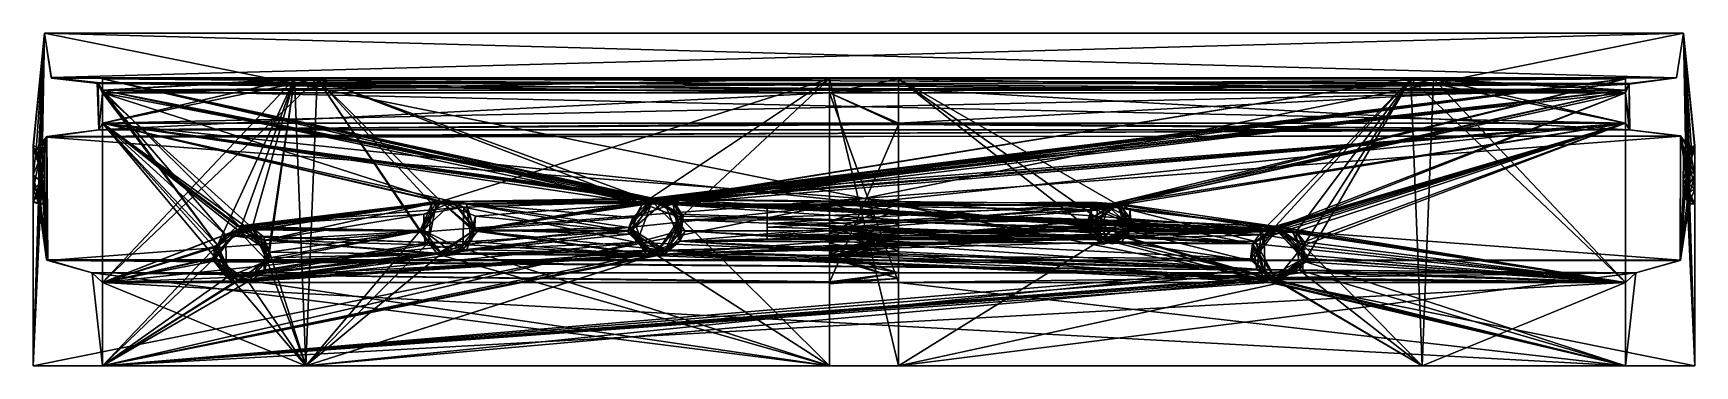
# Model space of a CAD drawing. Extents: x 0 to 0.6, y -0.12 to 0.
import ezdxf

# ---------------------------------------------------------------- set-up
doc = ezdxf.new("R2010")
doc.units = 0
doc.header["$MEASUREMENT"] = 0

msp = doc.modelspace()

# ---------------------------------------------------------------- linework, layer by layer
for points in [[(0.600001, -0.12, 2.7), (0.004019, 0, 2.695982), (0.000001, -0.12, 2.7)], [(0.004019, 0, 2.695982), (0.002066, -0.056494, 2.158673), (0.000001, -0.12, 2.7)], [(0.004019, 0, 0.004018), (0.002062, -0.041346, 0.545386), (0.000001, -0.040525, 0.554214)], [(0.000001, -0.12), (0.003097, -0.051716, 0.539404), (0.004019, 0, 0.004018)], [(0.004019, 0, 2.695982), (0.000001, -0.041888, 1.34635), (0.001032, -0.042074, 2.144937)], [(0.004019, 0, 0.004018), (0.000001, -0.041888, 1.34635), (0.004019, 0, 2.695982)], [(0.000001, -0.040525, 0.554214), (0.000001, -0.041888, 1.34635), (0.004019, 0, 0.004018)], [(0.595983, 0, 0.004018), (0.000001, -0.12), (0.004019, 0, 0.004018)], [(0.600001, -0.12), (0.000001, -0.12), (0.595983, 0, 0.004018)], [(0.004019, 0, 2.695982), (0.001032, -0.042074, 2.144937), (0.002062, -0.044224, 2.15844)], [(0.004019, 0, 2.695982), (0.002062, -0.044224, 2.15844), (0.002066, -0.056494, 2.158673)], [(0.003097, -0.051716, 0.539404), (0.002062, -0.041346, 0.545386), (0.004019, 0, 0.004018)], [(0.595983, 0, 2.695982), (0.006523, -0.016012, 2.693478), (0.004019, 0, 2.695982)], [(0.595983, 0, 2.695982), (0.004019, 0, 2.695982), (0.600001, -0.12, 2.7)], [(0.004019, 0, 2.695982), (0.006583, -0.01618, 0.006581), (0.004019, 0, 0.004018)], [(0.006523, -0.016012, 2.693478), (0.006583, -0.01618, 0.006581), (0.004019, 0, 2.695982)], [(0.593427, -0.01614, 0.006574), (0.004019, 0, 0.004018), (0.006583, -0.01618, 0.006581)], [(0.595983, 0, 0.004018), (0.004019, 0, 0.004018), (0.593427, -0.01614, 0.006574)], [(0.593427, -0.01614, 2.693426), (0.006523, -0.016012, 2.693478), (0.595983, 0, 2.695982)], [(0.593427, -0.01614, 2.693426), (0.595983, 0, 0.004018), (0.593427, -0.01614, 0.006574)], [(0.595983, 0, 2.695982), (0.595983, 0, 0.004018), (0.593427, -0.01614, 2.693426)], [(0.595983, 0, 2.695982), (0.59897, -0.043775, 2.157854), (0.59794, -0.040525, 2.145786)], [(0.595983, 0, 2.695982), (0.597936, -0.055101, 2.160101), (0.59897, -0.043775, 2.157854)], [(0.600001, -0.12, 2.7), (0.597936, -0.055101, 2.160101), (0.595983, 0, 2.695982)], [(0.595983, 0, 2.695982), (0.600001, -0.041888, 1.34635), (0.595983, 0, 0.004018)], [(0.59794, -0.040525, 2.145786), (0.600001, -0.041888, 1.34635), (0.595983, 0, 2.695982)], [(0.595983, 0, 0.004018), (0.596905, -0.051716, 0.539404), (0.600001, -0.12)], [(0.59794, -0.041346, 0.545386), (0.596905, -0.051716, 0.539404), (0.595983, 0, 0.004018)], [(0.595983, 0, 0.004018), (0.600001, -0.040525, 0.554214), (0.59794, -0.041346, 0.545386)], [(0.600001, -0.041888, 1.34635), (0.600001, -0.040525, 0.554214), (0.595983, 0, 0.004018)], [(0.006523, -0.016012, 2.693478), (0.576333, -0.018416, 2.676332), (0.023035, -0.017805, 2.676966)], [(0.593427, -0.01614, 2.693426), (0.576333, -0.018416, 2.676332), (0.006523, -0.016012, 2.693478)], [(0.006523, -0.016012, 2.693478), (0.02343, -0.018123, 0.023429), (0.006583, -0.01618, 0.006581)], [(0.023035, -0.017805, 2.676966), (0.02343, -0.018123, 0.023429), (0.006523, -0.016012, 2.693478)], [(0.593427, -0.01614, 0.006574), (0.006583, -0.01618, 0.006581), (0.576357, -0.018162, 0.023644)], [(0.576357, -0.018162, 0.023644), (0.006583, -0.01618, 0.006581), (0.02343, -0.018123, 0.023429)], [(0.312498, -0.0205, 2.674933), (0.287498, -0.0215, 2.674933), (0.023035, -0.017805, 2.676966)], [(0.023035, -0.017805, 2.676966), (0.576333, -0.018416, 2.676332), (0.312498, -0.0205, 2.674933)], [(0.287498, -0.0215, 2.674933), (0.023644, -0.034837, 2.676357), (0.023035, -0.017805, 2.676966)], [(0.025001, -0.020492, 1.7875), (0.025001, -0.020492, 1.4875), (0.023035, -0.017805, 2.676966)], [(0.025001, -0.020492, 2.0875), (0.025001, -0.020492, 1.7875), (0.023035, -0.017805, 2.676966)], [(0.023035, -0.017805, 2.676966), (0.025001, -0.0205, 2.195624), (0.025001, -0.020492, 2.0875)], [(0.023035, -0.017805, 2.676966), (0.025001, -0.0205, 2.3875), (0.025001, -0.0205, 2.195624)], [(0.023035, -0.017805, 2.676966), (0.025001, -0.0215, 2.4125), (0.025001, -0.0205, 2.3875)], [(0.02343, -0.018123, 0.023429), (0.023035, -0.017805, 2.676966), (0.025001, -0.020492, 1.4875)], [(0.025001, -0.0215, 2.4125), (0.023035, -0.017805, 2.676966), (0.023644, -0.034837, 2.676357)], [(0.223527, -0.060749, 1.7875), (0.025001, -0.020492, 1.7875), (0.025001, -0.0165, 1.7875)], [(0.025001, -0.0165, 1.7875), (0.575001, -0.0165, 1.7875), (0.223527, -0.060749, 1.7875)], [(0.025001, -0.0165, 1.8125), (0.575001, -0.0165, 1.7875), (0.025001, -0.0165, 1.7875)], [(0.575001, -0.0165, 1.8125), (0.575001, -0.0165, 1.7875), (0.025001, -0.0165, 1.8125)], [(0.025001, -0.0165, 1.8125), (0.025001, -0.0205, 1.8125), (0.223628, -0.05957, 1.8125)], [(0.223628, -0.05957, 1.8125), (0.575001, -0.0165, 1.8125), (0.025001, -0.0165, 1.8125)], [(0.025001, -0.020492, 1.7875), (0.025001, -0.0165, 1.8125), (0.025001, -0.0165, 1.7875)], [(0.025001, -0.0205, 1.8125), (0.025001, -0.0165, 1.8125), (0.025001, -0.020492, 1.7875)], [(0.025001, -0.0165, 0.3125), (0.575001, -0.0215, 0.2875), (0.025001, -0.0215, 0.2875)], [(0.575001, -0.0165, 0.3125), (0.575001, -0.0215, 0.2875), (0.025001, -0.0165, 0.3125)], [(0.025001, -0.0165, 0.3125), (0.219994, -0.06147, 0.3125), (0.575001, -0.0165, 0.3125)], [(0.025001, -0.0205, 0.3125), (0.219994, -0.06147, 0.3125), (0.025001, -0.0165, 0.3125)], [(0.025001, -0.0215, 0.2875), (0.025001, -0.0205, 0.3125), (0.025001, -0.0165, 0.3125)], [(0.094354, -0.0165, 0.5875), (0.10256, -0.0165, 0.5875), (0.025001, -0.0165, 0.508774)], [(0.025001, -0.0165, 0.6), (0.10256, -0.0165, 0.5875), (0.094354, -0.0165, 0.5875)], [(0.025001, -0.0165, 0.6), (0.497442, -0.0165, 0.5875), (0.10256, -0.0165, 0.5875)], [(0.575001, -0.0165, 0.6), (0.497442, -0.0165, 0.5875), (0.025001, -0.0165, 0.6)], [(0.025001, -0.09, 0.504376), (0.10256, -0.0165, 0.5875), (0.098457, -0.12, 0.5875)], [(0.025001, -0.0325, 0.504376), (0.10256, -0.0165, 0.5875), (0.025001, -0.09, 0.504376)], [(0.025001, -0.0205, 0.508774), (0.10256, -0.0165, 0.5875), (0.025001, -0.0325, 0.504376)], [(0.025001, -0.0165, 0.508774), (0.10256, -0.0165, 0.5875), (0.025001, -0.0205, 0.508774)], [(0.025001, -0.09, 0.513171), (0.098457, -0.12, 0.5875), (0.094354, -0.0165, 0.5875)], [(0.094354, -0.0165, 0.5875), (0.025001, -0.0325, 0.513171), (0.025001, -0.09, 0.513171)], [(0.094354, -0.0165, 0.5875), (0.025001, -0.0205, 0.508774), (0.025001, -0.0325, 0.513171)], [(0.025001, -0.0165, 0.508774), (0.025001, -0.0205, 0.508774), (0.094354, -0.0165, 0.5875)], [(0.025001, -0.0165, 0.6), (0.025001, -0.0205, 0.6125), (0.219994, -0.06147, 0.6125)], [(0.219994, -0.06147, 0.6125), (0.575001, -0.0165, 0.6), (0.025001, -0.0165, 0.6)], [(0.025001, -0.0205, 0.5875), (0.094354, -0.0165, 0.5875), (0.066584, -0.076514, 0.5875)], [(0.025001, -0.0165, 0.6), (0.094354, -0.0165, 0.5875), (0.025001, -0.0205, 0.5875)], [(0.025001, -0.0205, 0.5875), (0.025001, -0.0205, 0.6125), (0.025001, -0.0165, 0.6)], [(0.10256, -0.0165, 2.1125), (0.094354, -0.0165, 2.1125), (0.025001, -0.0165, 2.191226)], [(0.10256, -0.0165, 2.1125), (0.025001, -0.0165, 2.1), (0.094354, -0.0165, 2.1125)], [(0.497442, -0.0165, 2.1125), (0.025001, -0.0165, 2.1), (0.10256, -0.0165, 2.1125)], [(0.575001, -0.0165, 2.1), (0.025001, -0.0165, 2.1), (0.497442, -0.0165, 2.1125)], [(0.025001, -0.09, 2.195624), (0.098457, -0.12, 2.1125), (0.10256, -0.0165, 2.1125)], [(0.10256, -0.0165, 2.1125), (0.025001, -0.0325, 2.191226), (0.025001, -0.09, 2.195624)], [(0.10256, -0.0165, 2.1125), (0.025001, -0.0205, 2.195624), (0.025001, -0.0325, 2.191226)], [(0.025001, -0.0165, 2.191226), (0.025001, -0.0205, 2.195624), (0.10256, -0.0165, 2.1125)], [(0.025001, -0.09, 2.186829), (0.094354, -0.0165, 2.1125), (0.098457, -0.12, 2.1125)], [(0.025001, -0.0325, 2.191226), (0.094354, -0.0165, 2.1125), (0.025001, -0.09, 2.186829)], [(0.025001, -0.0205, 2.186829), (0.094354, -0.0165, 2.1125), (0.025001, -0.0325, 2.191226)], [(0.025001, -0.0165, 2.191226), (0.094354, -0.0165, 2.1125), (0.025001, -0.0205, 2.186829)], [(0.227848, -0.060749, 2.0875), (0.025001, -0.020492, 2.0875), (0.025001, -0.0165, 2.1)], [(0.025001, -0.0165, 2.1), (0.575001, -0.0165, 2.1), (0.227848, -0.060749, 2.0875)], [(0.094354, -0.0165, 2.1125), (0.025001, -0.0205, 2.1125), (0.07493, -0.07011, 2.1125)], [(0.025001, -0.0165, 2.1), (0.025001, -0.0205, 2.1125), (0.094354, -0.0165, 2.1125)], [(0.025001, -0.0205, 2.186829), (0.025001, -0.0205, 2.195624), (0.025001, -0.0165, 2.191226)], [(0.025001, -0.0205, 2.1125), (0.025001, -0.0165, 2.1), (0.025001, -0.020492, 2.0875)], [(0.025001, -0.0165, 2.3875), (0.025001, -0.0215, 2.4125), (0.287498, -0.0165, 2.412433)], [(0.025001, -0.0165, 2.3875), (0.312498, -0.0165, 2.412433), (0.575001, -0.0165, 2.3875)], [(0.287498, -0.0165, 2.412433), (0.312498, -0.0165, 2.412433), (0.025001, -0.0165, 2.3875)], [(0.025001, -0.0165, 2.3875), (0.224646, -0.059891, 2.3875), (0.025001, -0.0205, 2.3875)], [(0.575001, -0.0165, 2.3875), (0.224646, -0.059891, 2.3875), (0.025001, -0.0165, 2.3875)], [(0.025001, -0.0215, 2.4125), (0.147154, -0.060749, 2.4125), (0.287498, -0.0165, 2.412433)], [(0.025001, -0.0205, 2.3875), (0.025001, -0.0215, 2.4125), (0.025001, -0.0165, 2.3875)], [(0.025001, -0.020492, 1.4875), (0.575001, -0.0165, 1.5), (0.575001, -0.0205, 1.4875)], [(0.025001, -0.0165, 1.5), (0.575001, -0.0165, 1.5), (0.025001, -0.020492, 1.4875)], [(0.025001, -0.0165, 1.5), (0.575001, -0.0205, 1.5125), (0.575001, -0.0165, 1.5)], [(0.025001, -0.0205, 1.5125), (0.575001, -0.0205, 1.5125), (0.025001, -0.0165, 1.5)], [(0.025001, -0.0205, 1.5125), (0.025001, -0.0165, 1.5), (0.025001, -0.020492, 1.4875)], [(0.23105, -0.061607, 0.8875), (0.025001, -0.020492, 0.8875), (0.025001, -0.0165, 0.8875)], [(0.025001, -0.0165, 0.8875), (0.575001, -0.0165, 0.8875), (0.23105, -0.061607, 0.8875)], [(0.025001, -0.0165, 0.9125), (0.575001, -0.0165, 0.8875), (0.025001, -0.0165, 0.8875)], [(0.575001, -0.0165, 0.9125), (0.575001, -0.0165, 0.8875), (0.025001, -0.0165, 0.9125)], [(0.025001, -0.0165, 0.9125), (0.025001, -0.0205, 0.9125), (0.223628, -0.05957, 0.9125)], [(0.223628, -0.05957, 0.9125), (0.575001, -0.0165, 0.9125), (0.025001, -0.0165, 0.9125)], [(0.025001, -0.020492, 0.8875), (0.025001, -0.0165, 0.9125), (0.025001, -0.0165, 0.8875)], [(0.025001, -0.0205, 0.9125), (0.025001, -0.0165, 0.9125), (0.025001, -0.020492, 0.8875)], [(0.025001, -0.020492, 1.1875), (0.575001, -0.0165, 1.2), (0.575001, -0.0205, 1.1875)], [(0.025001, -0.0165, 1.2), (0.575001, -0.0165, 1.2), (0.025001, -0.020492, 1.1875)], [(0.025001, -0.0165, 1.2), (0.575001, -0.0205, 1.2125), (0.575001, -0.0165, 1.2)], [(0.025001, -0.0205, 1.2125), (0.575001, -0.0205, 1.2125), (0.025001, -0.0165, 1.2)], [(0.025001, -0.0205, 1.2125), (0.025001, -0.0165, 1.2), (0.025001, -0.020492, 1.1875)], [(0.094354, -0.0165, 0.5875), (0.079027, -0.070281, 0.5875), (0.066584, -0.076514, 0.5875)], [(0.094354, -0.0165, 2.1125), (0.07493, -0.07011, 2.1125), (0.085294, -0.078958, 2.1125)], [(0.084436, -0.08216, 0.5875), (0.079027, -0.070281, 0.5875), (0.094354, -0.0165, 0.5875)], [(0.098457, -0.12, 0.5875), (0.084436, -0.08216, 0.5875), (0.094354, -0.0165, 0.5875)], [(0.094354, -0.0165, 2.1125), (0.085294, -0.078958, 2.1125), (0.098457, -0.12, 2.1125)], [(0.10256, -0.0165, 0.5875), (0.139571, -0.071373, 0.5875), (0.098457, -0.12, 0.5875)], [(0.098457, -0.12, 2.1125), (0.142773, -0.075546, 2.1125), (0.10256, -0.0165, 2.1125)], [(0.147154, -0.060749, 0.5875), (0.139571, -0.071373, 0.5875), (0.10256, -0.0165, 0.5875)], [(0.10256, -0.0165, 0.5875), (0.223527, -0.060749, 0.5875), (0.147154, -0.060749, 0.5875)], [(0.497442, -0.0165, 0.5875), (0.223527, -0.060749, 0.5875), (0.10256, -0.0165, 0.5875)], [(0.143952, -0.061607, 2.1125), (0.219994, -0.06147, 2.1125), (0.10256, -0.0165, 2.1125)], [(0.10256, -0.0165, 2.1125), (0.142773, -0.075546, 2.1125), (0.143952, -0.061607, 2.1125)], [(0.10256, -0.0165, 2.1125), (0.219994, -0.06147, 2.1125), (0.497442, -0.0165, 2.1125)], [(0.147154, -0.060749, 2.4125), (0.219994, -0.06147, 2.4125), (0.287498, -0.0165, 2.412433)], [(0.575001, -0.0165, 0.3125), (0.219994, -0.06147, 0.3125), (0.386703, -0.062218, 0.3125)], [(0.219994, -0.06147, 0.6125), (0.575001, -0.0205, 0.6125), (0.575001, -0.0165, 0.6)], [(0.497442, -0.0165, 2.1125), (0.219994, -0.06147, 2.1125), (0.448628, -0.06957, 2.1125)], [(0.219994, -0.06147, 2.4125), (0.233749, -0.066651, 2.4125), (0.287498, -0.0165, 2.412433)], [(0.223527, -0.060749, 1.7875), (0.575001, -0.0165, 1.7875), (0.575001, -0.0205, 1.7875)], [(0.497442, -0.0165, 0.5875), (0.443597, -0.071654, 0.5875), (0.223527, -0.060749, 0.5875)], [(0.223628, -0.05957, 1.8125), (0.575001, -0.0205, 1.8125), (0.575001, -0.0165, 1.8125)], [(0.223628, -0.05957, 0.9125), (0.575001, -0.0205, 0.9125), (0.575001, -0.0165, 0.9125)], [(0.388298, -0.062594, 2.3875), (0.224646, -0.059891, 2.3875), (0.575001, -0.0165, 2.3875)], [(0.227848, -0.060749, 2.0875), (0.575001, -0.0165, 2.1), (0.575001, -0.0205, 2.0875)], [(0.23105, -0.061607, 0.8875), (0.575001, -0.0165, 0.8875), (0.575001, -0.0205, 0.8875)], [(0.287498, -0.0165, 2.412433), (0.233749, -0.066651, 2.4125), (0.287498, -0.12, 2.412433)], [(0.287498, -0.0165, 2.412433), (0.287498, -0.078957, 2.45213), (0.287498, -0.069774, 2.460777)], [(0.287498, -0.12, 2.412433), (0.287498, -0.078957, 2.45213), (0.287498, -0.0165, 2.412433)], [(0.287498, -0.0165, 2.412433), (0.287498, -0.061434, 2.541971), (0.287498, -0.0215, 2.674933)], [(0.287498, -0.069774, 2.460777), (0.287498, -0.061434, 2.541971), (0.287498, -0.0165, 2.412433)], [(0.287498, -0.0165, 2.412433), (0.312498, -0.0165, 2.674933), (0.312498, -0.0165, 2.412433)], [(0.287498, -0.0215, 2.674933), (0.312498, -0.0165, 2.674933), (0.287498, -0.0165, 2.412433)], [(0.287498, -0.0215, 2.674933), (0.312498, -0.0205, 2.674933), (0.312498, -0.0165, 2.674933)], [(0.287498, -0.021499, 0.024958), (0.312498, -0.0165, 0.28744), (0.312498, -0.0165, 0.02494)], [(0.287498, -0.0165, 0.28744), (0.312498, -0.0165, 0.28744), (0.287498, -0.021499, 0.024958)], [(0.287498, -0.0165, 0.28744), (0.312498, -0.12, 0.28744), (0.312498, -0.0165, 0.28744)], [(0.287498, -0.12, 0.28744), (0.312498, -0.12, 0.28744), (0.287498, -0.0165, 0.28744)], [(0.312498, -0.020064, 0.024966), (0.287498, -0.021499, 0.024958), (0.312498, -0.0165, 0.02494)], [(0.287498, -0.0165, 0.28744), (0.287498, -0.081476, 0.2467), (0.287498, -0.12, 0.28744)], [(0.287498, -0.070096, 0.237366), (0.287498, -0.081476, 0.2467), (0.287498, -0.0165, 0.28744)], [(0.287498, -0.061116, 0.164137), (0.287498, -0.0165, 0.28744), (0.287498, -0.021499, 0.024958)], [(0.287498, -0.061116, 0.164137), (0.287498, -0.070096, 0.237366), (0.287498, -0.0165, 0.28744)], [(0.575001, -0.0165, 2.3875), (0.312498, -0.0165, 2.412433), (0.575001, -0.0215, 2.4125)], [(0.312498, -0.0165, 2.412433), (0.312498, -0.071956, 2.457787), (0.312498, -0.12, 2.412433)], [(0.312498, -0.0165, 2.412433), (0.312498, -0.060314, 2.537793), (0.312498, -0.071956, 2.457787)], [(0.312498, -0.0165, 2.674933), (0.312498, -0.060314, 2.537793), (0.312498, -0.0165, 2.412433)], [(0.312498, -0.0205, 2.674933), (0.312498, -0.060314, 2.537793), (0.312498, -0.0165, 2.674933)], [(0.383281, -0.065987, 2.415452), (0.391585, -0.061803, 2.413484), (0.312498, -0.0165, 2.412433)], [(0.312498, -0.0165, 2.412433), (0.386147, -0.07436, 2.413484), (0.383281, -0.065987, 2.415452)], [(0.312498, -0.12, 2.412433), (0.386147, -0.07436, 2.413484), (0.312498, -0.0165, 2.412433)], [(0.391585, -0.061803, 2.413484), (0.575001, -0.0215, 2.4125), (0.312498, -0.0165, 2.412433)], [(0.312498, -0.0165, 0.28744), (0.312498, -0.073943, 0.245841), (0.312498, -0.069556, 0.236062)], [(0.312498, -0.069556, 0.236062), (0.312498, -0.061596, 0.168494), (0.312498, -0.0165, 0.28744)], [(0.312498, -0.12, 0.28744), (0.312498, -0.073943, 0.245841), (0.312498, -0.0165, 0.28744)], [(0.312498, -0.061596, 0.168494), (0.312498, -0.0165, 0.02494), (0.312498, -0.0165, 0.28744)], [(0.312498, -0.061596, 0.168494), (0.312498, -0.020064, 0.024966), (0.312498, -0.0165, 0.02494)], [(0.386703, -0.062218, 0.3125), (0.575001, -0.0205, 0.3125), (0.575001, -0.0165, 0.3125)], [(0.575001, -0.0165, 2.3875), (0.575001, -0.0205, 2.3875), (0.388298, -0.062594, 2.3875)], [(0.45605, -0.071607, 0.5875), (0.443597, -0.071654, 0.5875), (0.497442, -0.0165, 0.5875)], [(0.497442, -0.0165, 2.1125), (0.448628, -0.06957, 2.1125), (0.458749, -0.076651, 2.1125)], [(0.497442, -0.0165, 0.5875), (0.457229, -0.085546, 0.5875), (0.45605, -0.071607, 0.5875)], [(0.501545, -0.12, 0.5875), (0.457229, -0.085546, 0.5875), (0.497442, -0.0165, 0.5875)], [(0.497442, -0.0165, 2.1125), (0.458749, -0.076651, 2.1125), (0.501545, -0.12, 2.1125)], [(0.505648, -0.0165, 0.5875), (0.497442, -0.0165, 0.5875), (0.575001, -0.0165, 0.6)], [(0.575001, -0.0165, 0.508774), (0.497442, -0.0165, 0.5875), (0.505648, -0.0165, 0.5875)], [(0.575001, -0.09, 0.504376), (0.501545, -0.12, 0.5875), (0.497442, -0.0165, 0.5875)], [(0.497442, -0.0165, 0.5875), (0.575001, -0.0325, 0.504376), (0.575001, -0.09, 0.504376)], [(0.497442, -0.0165, 0.5875), (0.575001, -0.0205, 0.508774), (0.575001, -0.0325, 0.504376)], [(0.575001, -0.0165, 0.508774), (0.575001, -0.0205, 0.508774), (0.497442, -0.0165, 0.5875)], [(0.497442, -0.0165, 2.1125), (0.505648, -0.0165, 2.1125), (0.575001, -0.0165, 2.1)], [(0.497442, -0.0165, 2.1125), (0.575001, -0.0165, 2.191226), (0.505648, -0.0165, 2.1125)], [(0.575001, -0.09, 2.195624), (0.497442, -0.0165, 2.1125), (0.501545, -0.12, 2.1125)], [(0.575001, -0.0325, 2.195624), (0.497442, -0.0165, 2.1125), (0.575001, -0.09, 2.195624)], [(0.575001, -0.0205, 2.191226), (0.497442, -0.0165, 2.1125), (0.575001, -0.0325, 2.195624)], [(0.575001, -0.0165, 2.191226), (0.497442, -0.0165, 2.1125), (0.575001, -0.0205, 2.191226)], [(0.575001, -0.09, 0.513171), (0.505648, -0.0165, 0.5875), (0.501545, -0.12, 0.5875)], [(0.575001, -0.09, 0.5875), (0.501545, -0.12, 0.5875), (0.505648, -0.0165, 0.5875)], [(0.575001, -0.09, 2.186829), (0.501545, -0.12, 2.1125), (0.505648, -0.0165, 2.1125)], [(0.501545, -0.12, 2.1125), (0.575001, -0.09, 2.1125), (0.505648, -0.0165, 2.1125)], [(0.575001, -0.0325, 0.513171), (0.505648, -0.0165, 0.5875), (0.575001, -0.09, 0.513171)], [(0.575001, -0.0205, 0.508774), (0.505648, -0.0165, 0.5875), (0.575001, -0.0325, 0.513171)], [(0.575001, -0.0165, 0.508774), (0.505648, -0.0165, 0.5875), (0.575001, -0.0205, 0.508774)], [(0.575001, -0.0205, 0.5875), (0.505648, -0.0165, 0.5875), (0.575001, -0.0165, 0.6)], [(0.575001, -0.0325, 0.5875), (0.505648, -0.0165, 0.5875), (0.575001, -0.0205, 0.5875)], [(0.575001, -0.09, 0.5875), (0.505648, -0.0165, 0.5875), (0.575001, -0.0325, 0.5875)], [(0.505648, -0.0165, 2.1125), (0.575001, -0.0325, 2.186829), (0.575001, -0.09, 2.186829)], [(0.505648, -0.0165, 2.1125), (0.575001, -0.0205, 2.191226), (0.575001, -0.0325, 2.186829)], [(0.575001, -0.0165, 2.191226), (0.575001, -0.0205, 2.191226), (0.505648, -0.0165, 2.1125)], [(0.575001, -0.0205, 2.1125), (0.575001, -0.0165, 2.1), (0.505648, -0.0165, 2.1125)], [(0.505648, -0.0165, 2.1125), (0.575001, -0.0325, 2.1125), (0.575001, -0.0205, 2.1125)], [(0.505648, -0.0165, 2.1125), (0.575001, -0.09, 2.1125), (0.575001, -0.0325, 2.1125)], [(0.575001, -0.0165, 1.8125), (0.575001, -0.0205, 1.7875), (0.575001, -0.0165, 1.7875)], [(0.575001, -0.0205, 1.8125), (0.575001, -0.0205, 1.7875), (0.575001, -0.0165, 1.8125)], [(0.575001, -0.0205, 0.3125), (0.575001, -0.0215, 0.2875), (0.575001, -0.0165, 0.3125)], [(0.575001, -0.0205, 0.6125), (0.575001, -0.0205, 0.5875), (0.575001, -0.0165, 0.6)], [(0.575001, -0.0205, 2.1125), (0.575001, -0.0205, 2.0875), (0.575001, -0.0165, 2.1)], [(0.575001, -0.0215, 2.4125), (0.575001, -0.0205, 2.3875), (0.575001, -0.0165, 2.3875)], [(0.575001, -0.0205, 1.5125), (0.575001, -0.0205, 1.4875), (0.575001, -0.0165, 1.5)], [(0.575001, -0.0165, 0.9125), (0.575001, -0.0205, 0.8875), (0.575001, -0.0165, 0.8875)], [(0.575001, -0.0205, 0.9125), (0.575001, -0.0205, 0.8875), (0.575001, -0.0165, 0.9125)], [(0.575001, -0.0205, 1.2125), (0.575001, -0.0205, 1.1875), (0.575001, -0.0165, 1.2)], [(0.576333, -0.018416, 2.676332), (0.593427, -0.01614, 0.006574), (0.576357, -0.018162, 0.023644)], [(0.593427, -0.01614, 2.693426), (0.593427, -0.01614, 0.006574), (0.576333, -0.018416, 2.676332)], [(0.02343, -0.018123, 0.023429), (0.025001, -0.0205, 0.3125), (0.025001, -0.0215, 0.2875)], [(0.02343, -0.018123, 0.023429), (0.025001, -0.0205, 0.508774), (0.025001, -0.0205, 0.3125)], [(0.02343, -0.018123, 0.023429), (0.025001, -0.0205, 0.5875), (0.025001, -0.0205, 0.508774)], [(0.02343, -0.018123, 0.023429), (0.025001, -0.0205, 0.6125), (0.025001, -0.0205, 0.5875)], [(0.025001, -0.020492, 0.8875), (0.025001, -0.0205, 0.6125), (0.02343, -0.018123, 0.023429)], [(0.025001, -0.020492, 1.1875), (0.025001, -0.020492, 0.8875), (0.02343, -0.018123, 0.023429)], [(0.02343, -0.018123, 0.023429), (0.025001, -0.020492, 1.4875), (0.025001, -0.020492, 1.1875)], [(0.025001, -0.0215, 0.2875), (0.023644, -0.034837, 0.023643), (0.02343, -0.018123, 0.023429)], [(0.312498, -0.020064, 0.024966), (0.02343, -0.018123, 0.023429), (0.287498, -0.021499, 0.024958)], [(0.576357, -0.018162, 0.023644), (0.02343, -0.018123, 0.023429), (0.312498, -0.020064, 0.024966)], [(0.287498, -0.021499, 0.024958), (0.02343, -0.018123, 0.023429), (0.023644, -0.034837, 0.023643)], [(0.287498, -0.021499, 0.024958), (0.023644, -0.034837, 0.023643), (0.312498, -0.032989, 0.024962)], [(0.312498, -0.0325, 2.674933), (0.023644, -0.034837, 2.676357), (0.287498, -0.0215, 2.674933)], [(0.025001, -0.0325, 0.3125), (0.023644, -0.034837, 0.023643), (0.025001, -0.0215, 0.2875)], [(0.025001, -0.0215, 2.4125), (0.023644, -0.034837, 2.676357), (0.025001, -0.0325, 2.3875)], [(0.025001, -0.0325, 1.7875), (0.025001, -0.020492, 1.7875), (0.223527, -0.060749, 1.7875)], [(0.025001, -0.0325, 2.0875), (0.025001, -0.020492, 2.0875), (0.227848, -0.060749, 2.0875)], [(0.025001, -0.020492, 1.4875), (0.575001, -0.0205, 1.4875), (0.025001, -0.0325, 1.4875)], [(0.025001, -0.0325, 0.8875), (0.025001, -0.020492, 0.8875), (0.23105, -0.061607, 0.8875)], [(0.025001, -0.020492, 1.1875), (0.575001, -0.0205, 1.1875), (0.025001, -0.0325, 1.1875)], [(0.025001, -0.0205, 0.9125), (0.025001, -0.020492, 0.8875), (0.025001, -0.020492, 1.1875)], [(0.025001, -0.0205, 1.5125), (0.025001, -0.020492, 1.4875), (0.025001, -0.020492, 1.7875)], [(0.025001, -0.0205, 1.8125), (0.025001, -0.020492, 1.7875), (0.025001, -0.020492, 2.0875)], [(0.025001, -0.020492, 2.0875), (0.025001, -0.0205, 2.186829), (0.025001, -0.0205, 2.1125)], [(0.025001, -0.020492, 2.0875), (0.025001, -0.0205, 2.195624), (0.025001, -0.0205, 2.186829)], [(0.025001, -0.020492, 1.1875), (0.025001, -0.020492, 1.4875), (0.025001, -0.0205, 1.2125)], [(0.025001, -0.020492, 1.7875), (0.025001, -0.0325, 1.7875), (0.025001, -0.0205, 1.5125)], [(0.025001, -0.0325, 2.0875), (0.025001, -0.0205, 1.8125), (0.025001, -0.020492, 2.0875)], [(0.025001, -0.0325, 0.8875), (0.025001, -0.0205, 0.6125), (0.025001, -0.020492, 0.8875)], [(0.025001, -0.020492, 1.4875), (0.025001, -0.0325, 1.4875), (0.025001, -0.0205, 1.2125)], [(0.025001, -0.0325, 1.1875), (0.025001, -0.0205, 0.9125), (0.025001, -0.020492, 1.1875)], [(0.223628, -0.05957, 1.8125), (0.025001, -0.0205, 1.8125), (0.025001, -0.0325, 1.8125)], [(0.025001, -0.0325, 0.3125), (0.219994, -0.06147, 0.3125), (0.025001, -0.0205, 0.3125)], [(0.219994, -0.06147, 0.6125), (0.025001, -0.0205, 0.6125), (0.025001, -0.0325, 0.6125)], [(0.025001, -0.0205, 0.5875), (0.066584, -0.076514, 0.5875), (0.025001, -0.0325, 0.5875)], [(0.025001, -0.0205, 2.1125), (0.025001, -0.0325, 2.1125), (0.07493, -0.07011, 2.1125)], [(0.025001, -0.0205, 2.3875), (0.224646, -0.059891, 2.3875), (0.025001, -0.0325, 2.3875)], [(0.025001, -0.0325, 1.4875), (0.575001, -0.0205, 1.4875), (0.575001, -0.0325, 1.4875)], [(0.025001, -0.0205, 1.5125), (0.575001, -0.0325, 1.5125), (0.575001, -0.0205, 1.5125)], [(0.025001, -0.0325, 1.5125), (0.575001, -0.0325, 1.5125), (0.025001, -0.0205, 1.5125)], [(0.223628, -0.05957, 0.9125), (0.025001, -0.0205, 0.9125), (0.025001, -0.0325, 0.9125)], [(0.025001, -0.0325, 1.1875), (0.575001, -0.0205, 1.1875), (0.575001, -0.0325, 1.1875)], [(0.025001, -0.0205, 1.2125), (0.575001, -0.0325, 1.2125), (0.575001, -0.0205, 1.2125)], [(0.025001, -0.0325, 1.2125), (0.575001, -0.0325, 1.2125), (0.025001, -0.0205, 1.2125)], [(0.025001, -0.0205, 1.5125), (0.025001, -0.0325, 1.7875), (0.025001, -0.0325, 1.5125)], [(0.025001, -0.0325, 1.8125), (0.025001, -0.0205, 1.8125), (0.025001, -0.0325, 2.0875)], [(0.025001, -0.0325, 0.3125), (0.025001, -0.0205, 0.508774), (0.025001, -0.0325, 0.504376)], [(0.025001, -0.0205, 0.3125), (0.025001, -0.0205, 0.508774), (0.025001, -0.0325, 0.3125)], [(0.025001, -0.0205, 0.5875), (0.025001, -0.0325, 0.513171), (0.025001, -0.0205, 0.508774)], [(0.025001, -0.0325, 0.5875), (0.025001, -0.0325, 0.513171), (0.025001, -0.0205, 0.5875)], [(0.025001, -0.0325, 0.6125), (0.025001, -0.0205, 0.6125), (0.025001, -0.0325, 0.8875)], [(0.025001, -0.0325, 2.1125), (0.025001, -0.0205, 2.186829), (0.025001, -0.0325, 2.191226)], [(0.025001, -0.0205, 2.1125), (0.025001, -0.0205, 2.186829), (0.025001, -0.0325, 2.1125)], [(0.025001, -0.0325, 2.191226), (0.025001, -0.0205, 2.3875), (0.025001, -0.0325, 2.3875)], [(0.025001, -0.0205, 2.195624), (0.025001, -0.0205, 2.3875), (0.025001, -0.0325, 2.191226)], [(0.025001, -0.0205, 1.2125), (0.025001, -0.0325, 1.4875), (0.025001, -0.0325, 1.2125)], [(0.025001, -0.0325, 0.9125), (0.025001, -0.0205, 0.9125), (0.025001, -0.0325, 1.1875)], [(0.025001, -0.0215, 0.2875), (0.025001, -0.09, 0.3125), (0.025001, -0.0325, 0.3125)], [(0.025001, -0.09, 0.2875), (0.025001, -0.09, 0.3125), (0.025001, -0.0215, 0.2875)], [(0.575001, -0.0215, 0.2875), (0.224646, -0.059891, 0.2875), (0.025001, -0.0215, 0.2875)], [(0.025001, -0.0215, 0.2875), (0.066584, -0.076514, 0.2875), (0.025001, -0.09, 0.2875)], [(0.079027, -0.070281, 0.2875), (0.066584, -0.076514, 0.2875), (0.025001, -0.0215, 0.2875)], [(0.025001, -0.0215, 0.2875), (0.147154, -0.060749, 0.2875), (0.079027, -0.070281, 0.2875)], [(0.224646, -0.059891, 0.2875), (0.147154, -0.060749, 0.2875), (0.025001, -0.0215, 0.2875)], [(0.025001, -0.0325, 2.3875), (0.025001, -0.09, 2.4125), (0.025001, -0.0215, 2.4125)], [(0.025001, -0.09, 2.4125), (0.069455, -0.072772, 2.4125), (0.025001, -0.0215, 2.4125)], [(0.147154, -0.060749, 2.4125), (0.025001, -0.0215, 2.4125), (0.069455, -0.072772, 2.4125)], [(0.575001, -0.0205, 0.6125), (0.219994, -0.06147, 0.6125), (0.575001, -0.0325, 0.6125)], [(0.223527, -0.060749, 1.7875), (0.575001, -0.0205, 1.7875), (0.575001, -0.0325, 1.7875)], [(0.575001, -0.0205, 1.8125), (0.223628, -0.05957, 1.8125), (0.575001, -0.0325, 1.8125)], [(0.575001, -0.0205, 0.9125), (0.223628, -0.05957, 0.9125), (0.575001, -0.0325, 0.9125)], [(0.392254, -0.061615, 0.285468), (0.224646, -0.059891, 0.2875), (0.575001, -0.0215, 0.2875)], [(0.227848, -0.060749, 2.0875), (0.575001, -0.0205, 2.0875), (0.575001, -0.0325, 2.0875)], [(0.23105, -0.061607, 0.8875), (0.575001, -0.0205, 0.8875), (0.575001, -0.0325, 0.8875)], [(0.287498, -0.021499, 0.024958), (0.312498, -0.032989, 0.024962), (0.287498, -0.089969, 0.02497)], [(0.287498, -0.021499, 0.024958), (0.287498, -0.072163, 0.152989), (0.287498, -0.061116, 0.164137)], [(0.287498, -0.089969, 0.02497), (0.287498, -0.072163, 0.152989), (0.287498, -0.021499, 0.024958)], [(0.287498, -0.0215, 2.674933), (0.312498, -0.09, 2.674933), (0.312498, -0.0325, 2.674933)], [(0.287498, -0.09, 2.674933), (0.312498, -0.09, 2.674933), (0.287498, -0.0215, 2.674933)], [(0.287498, -0.0215, 2.674933), (0.287498, -0.061434, 2.541971), (0.287498, -0.09, 2.674933)], [(0.312498, -0.020064, 0.024966), (0.576358, -0.034837, 0.023643), (0.576357, -0.018162, 0.023644)], [(0.312498, -0.0325, 2.674933), (0.576333, -0.018416, 2.676332), (0.576576, -0.034877, 2.676575)], [(0.312498, -0.0205, 2.674933), (0.576333, -0.018416, 2.676332), (0.312498, -0.0325, 2.674933)], [(0.312498, -0.020064, 0.024966), (0.312498, -0.064137, 0.154796), (0.312498, -0.032989, 0.024962)], [(0.312498, -0.020064, 0.024966), (0.312498, -0.061596, 0.168494), (0.312498, -0.064137, 0.154796)], [(0.312498, -0.032989, 0.024962), (0.576358, -0.034837, 0.023643), (0.312498, -0.020064, 0.024966)], [(0.312498, -0.0325, 2.674933), (0.312498, -0.060314, 2.537793), (0.312498, -0.0205, 2.674933)], [(0.386703, -0.062218, 0.3125), (0.575001, -0.0325, 0.3125), (0.575001, -0.0205, 0.3125)], [(0.388298, -0.062594, 2.3875), (0.575001, -0.0205, 2.3875), (0.575001, -0.0325, 2.3875)], [(0.448921, -0.07111, 2.4125), (0.575001, -0.0215, 2.4125), (0.391585, -0.061803, 2.413484)], [(0.392254, -0.061615, 0.285468), (0.575001, -0.0215, 0.2875), (0.449646, -0.069891, 0.2875)], [(0.448921, -0.07111, 2.4125), (0.575001, -0.09, 2.4125), (0.575001, -0.0215, 2.4125)], [(0.575001, -0.09, 0.2875), (0.449646, -0.069891, 0.2875), (0.575001, -0.0215, 0.2875)], [(0.575001, -0.0205, 0.3125), (0.576357, -0.018162, 0.023644), (0.575001, -0.0215, 0.2875)], [(0.575001, -0.0205, 0.508774), (0.576357, -0.018162, 0.023644), (0.575001, -0.0205, 0.3125)], [(0.575001, -0.0205, 0.5875), (0.576357, -0.018162, 0.023644), (0.575001, -0.0205, 0.508774)], [(0.575001, -0.0205, 0.6125), (0.576357, -0.018162, 0.023644), (0.575001, -0.0205, 0.5875)], [(0.575001, -0.0205, 0.8875), (0.576357, -0.018162, 0.023644), (0.575001, -0.0205, 0.6125)], [(0.575001, -0.0205, 0.9125), (0.576357, -0.018162, 0.023644), (0.575001, -0.0205, 0.8875)], [(0.575001, -0.0205, 1.1875), (0.576357, -0.018162, 0.023644), (0.575001, -0.0205, 0.9125)], [(0.575001, -0.0205, 1.2125), (0.576357, -0.018162, 0.023644), (0.575001, -0.0205, 1.1875)], [(0.575001, -0.0205, 1.4875), (0.576357, -0.018162, 0.023644), (0.575001, -0.0205, 1.2125)], [(0.575001, -0.0205, 1.4875), (0.576333, -0.018416, 2.676332), (0.576357, -0.018162, 0.023644)], [(0.575001, -0.0215, 0.2875), (0.576357, -0.018162, 0.023644), (0.576358, -0.034837, 0.023643)], [(0.575001, -0.0205, 1.5125), (0.576333, -0.018416, 2.676332), (0.575001, -0.0205, 1.4875)], [(0.575001, -0.0205, 1.7875), (0.576333, -0.018416, 2.676332), (0.575001, -0.0205, 1.5125)], [(0.575001, -0.0205, 1.8125), (0.576333, -0.018416, 2.676332), (0.575001, -0.0205, 1.7875)], [(0.575001, -0.0205, 2.0875), (0.576333, -0.018416, 2.676332), (0.575001, -0.0205, 1.8125)], [(0.575001, -0.0205, 2.1125), (0.576333, -0.018416, 2.676332), (0.575001, -0.0205, 2.0875)], [(0.575001, -0.0205, 2.191226), (0.576333, -0.018416, 2.676332), (0.575001, -0.0205, 2.1125)], [(0.575001, -0.0205, 2.3875), (0.576333, -0.018416, 2.676332), (0.575001, -0.0205, 2.191226)], [(0.575001, -0.0215, 2.4125), (0.576333, -0.018416, 2.676332), (0.575001, -0.0205, 2.3875)], [(0.575001, -0.0215, 2.4125), (0.576576, -0.034877, 2.676575), (0.576333, -0.018416, 2.676332)], [(0.575001, -0.0205, 1.2125), (0.575001, -0.0325, 1.4875), (0.575001, -0.0205, 1.4875)], [(0.575001, -0.0325, 1.2125), (0.575001, -0.0325, 1.4875), (0.575001, -0.0205, 1.2125)], [(0.575001, -0.0325, 1.1875), (0.575001, -0.0205, 0.9125), (0.575001, -0.0325, 0.9125)], [(0.575001, -0.0205, 1.1875), (0.575001, -0.0205, 0.9125), (0.575001, -0.0325, 1.1875)], [(0.575001, -0.0325, 0.8875), (0.575001, -0.0205, 0.6125), (0.575001, -0.0325, 0.6125)], [(0.575001, -0.0205, 0.8875), (0.575001, -0.0205, 0.6125), (0.575001, -0.0325, 0.8875)], [(0.575001, -0.0205, 1.5125), (0.575001, -0.0325, 1.7875), (0.575001, -0.0205, 1.7875)], [(0.575001, -0.0325, 1.5125), (0.575001, -0.0325, 1.7875), (0.575001, -0.0205, 1.5125)], [(0.575001, -0.0325, 2.3875), (0.575001, -0.0205, 2.191226), (0.575001, -0.0325, 2.195624)], [(0.575001, -0.0205, 2.3875), (0.575001, -0.0205, 2.191226), (0.575001, -0.0325, 2.3875)], [(0.575001, -0.0205, 2.1125), (0.575001, -0.0325, 2.186829), (0.575001, -0.0205, 2.191226)], [(0.575001, -0.0325, 2.1125), (0.575001, -0.0325, 2.186829), (0.575001, -0.0205, 2.1125)], [(0.575001, -0.0325, 2.0875), (0.575001, -0.0205, 1.8125), (0.575001, -0.0325, 1.8125)], [(0.575001, -0.0205, 2.0875), (0.575001, -0.0205, 1.8125), (0.575001, -0.0325, 2.0875)], [(0.575001, -0.0325, 0.5875), (0.575001, -0.0205, 0.508774), (0.575001, -0.0325, 0.513171)], [(0.575001, -0.0205, 0.5875), (0.575001, -0.0205, 0.508774), (0.575001, -0.0325, 0.5875)], [(0.575001, -0.0325, 0.504376), (0.575001, -0.0205, 0.3125), (0.575001, -0.0325, 0.3125)], [(0.575001, -0.0205, 0.508774), (0.575001, -0.0205, 0.3125), (0.575001, -0.0325, 0.504376)], [(0.575001, -0.0215, 0.2875), (0.575001, -0.0325, 0.3125), (0.575001, -0.09, 0.2875)], [(0.575001, -0.09, 2.3875), (0.575001, -0.0215, 2.4125), (0.575001, -0.09, 2.4125)], [(0.575001, -0.0325, 2.3875), (0.575001, -0.0215, 2.4125), (0.575001, -0.09, 2.3875)], [(0.576358, -0.034837, 0.023643), (0.575001, -0.0325, 0.3125), (0.575001, -0.0215, 0.2875)], [(0.575001, -0.0325, 2.3875), (0.576576, -0.034877, 2.676575), (0.575001, -0.0215, 2.4125)], [(0.023644, -0.034837, 2.676357), (0.004909, -0.037311, 2.695091), (0.004789, -0.037459, 0.004788)], [(0.004789, -0.037459, 0.004788), (0.023644, -0.034837, 0.023643), (0.023644, -0.034837, 2.676357)], [(0.004789, -0.037459, 0.004788), (0.576358, -0.034837, 0.023643), (0.023644, -0.034837, 0.023643)], [(0.594807, -0.036991, 0.005194), (0.576358, -0.034837, 0.023643), (0.004789, -0.037459, 0.004788)], [(0.576576, -0.034877, 2.676575), (0.004909, -0.037311, 2.695091), (0.023644, -0.034837, 2.676357)], [(0.004909, -0.037311, 2.695091), (0.576576, -0.034877, 2.676575), (0.594896, -0.037153, 2.694895)], [(0.312498, -0.0325, 2.674933), (0.576576, -0.034877, 2.676575), (0.023644, -0.034837, 2.676357)], [(0.025001, -0.0325, 0.504376), (0.023644, -0.034837, 0.023643), (0.025001, -0.0325, 0.3125)], [(0.025001, -0.0325, 0.513171), (0.023644, -0.034837, 0.023643), (0.025001, -0.0325, 0.504376)], [(0.025001, -0.0325, 0.5875), (0.023644, -0.034837, 0.023643), (0.025001, -0.0325, 0.513171)], [(0.025001, -0.0325, 0.6125), (0.023644, -0.034837, 0.023643), (0.025001, -0.0325, 0.5875)], [(0.025001, -0.0325, 0.8875), (0.023644, -0.034837, 0.023643), (0.025001, -0.0325, 0.6125)], [(0.025001, -0.0325, 0.9125), (0.023644, -0.034837, 0.023643), (0.025001, -0.0325, 0.8875)], [(0.025001, -0.0325, 1.1875), (0.023644, -0.034837, 0.023643), (0.025001, -0.0325, 0.9125)], [(0.025001, -0.0325, 1.2125), (0.023644, -0.034837, 0.023643), (0.025001, -0.0325, 1.1875)], [(0.025001, -0.0325, 1.4875), (0.023644, -0.034837, 0.023643), (0.025001, -0.0325, 1.2125)], [(0.025001, -0.0325, 1.4875), (0.023644, -0.034837, 2.676357), (0.023644, -0.034837, 0.023643)], [(0.025001, -0.0325, 1.5125), (0.023644, -0.034837, 2.676357), (0.025001, -0.0325, 1.4875)], [(0.025001, -0.0325, 1.7875), (0.023644, -0.034837, 2.676357), (0.025001, -0.0325, 1.5125)], [(0.025001, -0.0325, 1.8125), (0.023644, -0.034837, 2.676357), (0.025001, -0.0325, 1.7875)], [(0.025001, -0.0325, 2.0875), (0.023644, -0.034837, 2.676357), (0.025001, -0.0325, 1.8125)], [(0.025001, -0.0325, 2.1125), (0.023644, -0.034837, 2.676357), (0.025001, -0.0325, 2.0875)], [(0.025001, -0.0325, 2.191226), (0.023644, -0.034837, 2.676357), (0.025001, -0.0325, 2.1125)], [(0.025001, -0.0325, 2.3875), (0.023644, -0.034837, 2.676357), (0.025001, -0.0325, 2.191226)], [(0.312498, -0.032989, 0.024962), (0.023644, -0.034837, 0.023643), (0.576358, -0.034837, 0.023643)], [(0.025001, -0.0325, 1.7875), (0.073628, -0.06957, 1.7875), (0.065466, -0.077372, 1.7875)], [(0.025001, -0.0325, 1.7875), (0.065466, -0.077372, 1.7875), (0.025001, -0.09, 1.7875)], [(0.025001, -0.0325, 1.7875), (0.155547, -0.062772, 1.7875), (0.073628, -0.06957, 1.7875)], [(0.223527, -0.060749, 1.7875), (0.155547, -0.062772, 1.7875), (0.025001, -0.0325, 1.7875)], [(0.025001, -0.0325, 1.7875), (0.025001, -0.09, 1.8125), (0.025001, -0.0325, 1.8125)], [(0.025001, -0.09, 1.7875), (0.025001, -0.09, 1.8125), (0.025001, -0.0325, 1.7875)], [(0.025001, -0.0325, 1.8125), (0.065684, -0.080971, 1.8125), (0.07493, -0.07011, 1.8125)], [(0.025001, -0.09, 1.8125), (0.065684, -0.080971, 1.8125), (0.025001, -0.0325, 1.8125)], [(0.151475, -0.060749, 1.8125), (0.025001, -0.0325, 1.8125), (0.07493, -0.07011, 1.8125)], [(0.223628, -0.05957, 1.8125), (0.025001, -0.0325, 1.8125), (0.151475, -0.060749, 1.8125)], [(0.065684, -0.080971, 0.3125), (0.025001, -0.0325, 0.3125), (0.025001, -0.09, 0.3125)], [(0.07493, -0.07011, 0.3125), (0.025001, -0.0325, 0.3125), (0.065684, -0.080971, 0.3125)], [(0.07493, -0.07011, 0.3125), (0.147154, -0.060749, 0.3125), (0.025001, -0.0325, 0.3125)], [(0.147154, -0.060749, 0.3125), (0.219994, -0.06147, 0.3125), (0.025001, -0.0325, 0.3125)], [(0.025001, -0.0325, 0.504376), (0.025001, -0.09, 0.513171), (0.025001, -0.0325, 0.513171)], [(0.025001, -0.09, 0.504376), (0.025001, -0.09, 0.513171), (0.025001, -0.0325, 0.504376)], [(0.025001, -0.0325, 0.5875), (0.025001, -0.09, 0.6125), (0.025001, -0.0325, 0.6125)], [(0.025001, -0.09, 0.5875), (0.025001, -0.09, 0.6125), (0.025001, -0.0325, 0.5875)], [(0.025001, -0.09, 0.6125), (0.069455, -0.072772, 0.6125), (0.025001, -0.0325, 0.6125)], [(0.145757, -0.060565, 0.6125), (0.025001, -0.0325, 0.6125), (0.069455, -0.072772, 0.6125)], [(0.219994, -0.06147, 0.6125), (0.025001, -0.0325, 0.6125), (0.145757, -0.060565, 0.6125)], [(0.025001, -0.0325, 0.5875), (0.066584, -0.076514, 0.5875), (0.025001, -0.09, 0.5875)], [(0.025001, -0.09, 2.186829), (0.025001, -0.09, 2.195624), (0.025001, -0.0325, 2.191226)], [(0.025001, -0.0325, 2.0875), (0.073628, -0.06957, 2.0875), (0.065466, -0.077372, 2.0875)], [(0.025001, -0.0325, 2.0875), (0.065466, -0.077372, 2.0875), (0.025001, -0.09, 2.0875)], [(0.025001, -0.0325, 2.0875), (0.147154, -0.060749, 2.0875), (0.073628, -0.06957, 2.0875)], [(0.227848, -0.060749, 2.0875), (0.147154, -0.060749, 2.0875), (0.025001, -0.0325, 2.0875)], [(0.025001, -0.0325, 2.0875), (0.025001, -0.09, 2.1125), (0.025001, -0.0325, 2.1125)], [(0.025001, -0.09, 2.0875), (0.025001, -0.09, 2.1125), (0.025001, -0.0325, 2.0875)], [(0.065684, -0.080971, 2.1125), (0.025001, -0.0325, 2.1125), (0.025001, -0.09, 2.1125)], [(0.07493, -0.07011, 2.1125), (0.025001, -0.0325, 2.1125), (0.065684, -0.080971, 2.1125)], [(0.025001, -0.09, 2.3875), (0.025001, -0.09, 2.4125), (0.025001, -0.0325, 2.3875)], [(0.025001, -0.0325, 2.3875), (0.073812, -0.070968, 2.3875), (0.025001, -0.09, 2.3875)], [(0.025001, -0.0325, 2.3875), (0.147154, -0.060749, 2.3875), (0.073812, -0.070968, 2.3875)], [(0.224646, -0.059891, 2.3875), (0.147154, -0.060749, 2.3875), (0.025001, -0.0325, 2.3875)], [(0.025001, -0.09, 1.4875), (0.575001, -0.0325, 1.4875), (0.575001, -0.09, 1.4875)], [(0.025001, -0.0325, 1.4875), (0.575001, -0.0325, 1.4875), (0.025001, -0.09, 1.4875)], [(0.025001, -0.0325, 1.4875), (0.025001, -0.09, 1.5125), (0.025001, -0.0325, 1.5125)], [(0.025001, -0.09, 1.4875), (0.025001, -0.09, 1.5125), (0.025001, -0.0325, 1.4875)], [(0.025001, -0.0325, 1.5125), (0.575001, -0.09, 1.5125), (0.575001, -0.0325, 1.5125)], [(0.025001, -0.09, 1.5125), (0.575001, -0.09, 1.5125), (0.025001, -0.0325, 1.5125)], [(0.025001, -0.0325, 0.8875), (0.077629, -0.070465, 0.8875), (0.065466, -0.077372, 0.8875)], [(0.025001, -0.0325, 0.8875), (0.065466, -0.077372, 0.8875), (0.025001, -0.09, 0.8875)], [(0.025001, -0.0325, 0.8875), (0.147154, -0.060749, 0.8875), (0.077629, -0.070465, 0.8875)], [(0.23105, -0.061607, 0.8875), (0.147154, -0.060749, 0.8875), (0.025001, -0.0325, 0.8875)], [(0.025001, -0.0325, 0.8875), (0.025001, -0.09, 0.9125), (0.025001, -0.0325, 0.9125)], [(0.025001, -0.09, 0.8875), (0.025001, -0.09, 0.9125), (0.025001, -0.0325, 0.8875)], [(0.025001, -0.09, 0.9125), (0.073812, -0.070968, 0.9125), (0.025001, -0.0325, 0.9125)], [(0.151475, -0.060749, 0.9125), (0.025001, -0.0325, 0.9125), (0.073812, -0.070968, 0.9125)], [(0.223628, -0.05957, 0.9125), (0.025001, -0.0325, 0.9125), (0.151475, -0.060749, 0.9125)], [(0.025001, -0.09, 1.1875), (0.575001, -0.0325, 1.1875), (0.575001, -0.09, 1.1875)], [(0.025001, -0.0325, 1.1875), (0.575001, -0.0325, 1.1875), (0.025001, -0.09, 1.1875)], [(0.025001, -0.0325, 1.1875), (0.025001, -0.09, 1.2125), (0.025001, -0.0325, 1.2125)], [(0.025001, -0.09, 1.1875), (0.025001, -0.09, 1.2125), (0.025001, -0.0325, 1.1875)], [(0.025001, -0.0325, 1.2125), (0.575001, -0.09, 1.2125), (0.575001, -0.0325, 1.2125)], [(0.025001, -0.09, 1.2125), (0.575001, -0.09, 1.2125), (0.025001, -0.0325, 1.2125)], [(0.575001, -0.0325, 0.6125), (0.219994, -0.06147, 0.6125), (0.448628, -0.06957, 0.6125)], [(0.223527, -0.060749, 1.7875), (0.575001, -0.0325, 1.7875), (0.45605, -0.071607, 1.7875)], [(0.575001, -0.0325, 1.8125), (0.223628, -0.05957, 1.8125), (0.444455, -0.072772, 1.8125)], [(0.575001, -0.0325, 0.9125), (0.223628, -0.05957, 0.9125), (0.444455, -0.072772, 0.9125)], [(0.227848, -0.060749, 2.0875), (0.575001, -0.0325, 2.0875), (0.448527, -0.070749, 2.0875)], [(0.23105, -0.061607, 0.8875), (0.575001, -0.0325, 0.8875), (0.45605, -0.071607, 0.8875)], [(0.287498, -0.089969, 0.02497), (0.312498, -0.032989, 0.024962), (0.312498, -0.089969, 0.02497)], [(0.312498, -0.0325, 2.674933), (0.312498, -0.068957, 2.547744), (0.312498, -0.060314, 2.537793)], [(0.312498, -0.09, 2.674933), (0.312498, -0.068957, 2.547744), (0.312498, -0.0325, 2.674933)], [(0.312498, -0.032989, 0.024962), (0.312498, -0.064137, 0.154796), (0.312498, -0.089969, 0.02497)], [(0.386703, -0.062218, 0.3125), (0.454245, -0.070565, 0.3125), (0.575001, -0.0325, 0.3125)], [(0.388298, -0.062594, 2.3875), (0.575001, -0.0325, 2.3875), (0.449646, -0.069891, 2.3875)], [(0.444455, -0.072772, 1.8125), (0.458933, -0.075253, 1.8125), (0.575001, -0.0325, 1.8125)], [(0.444455, -0.072772, 0.9125), (0.458933, -0.075253, 0.9125), (0.575001, -0.0325, 0.9125)], [(0.448527, -0.070749, 2.0875), (0.575001, -0.0325, 2.0875), (0.575001, -0.09, 2.0875)], [(0.448628, -0.06957, 0.6125), (0.458749, -0.076651, 0.6125), (0.575001, -0.0325, 0.6125)], [(0.575001, -0.09, 2.3875), (0.449646, -0.069891, 2.3875), (0.575001, -0.0325, 2.3875)], [(0.575001, -0.0325, 0.3125), (0.454245, -0.070565, 0.3125), (0.575001, -0.09, 0.3125)], [(0.45605, -0.071607, 1.7875), (0.575001, -0.0325, 1.7875), (0.575001, -0.09, 1.7875)], [(0.45605, -0.071607, 0.8875), (0.575001, -0.0325, 0.8875), (0.575001, -0.09, 0.8875)], [(0.575001, -0.0325, 0.6125), (0.458749, -0.076651, 0.6125), (0.575001, -0.09, 0.6125)], [(0.575001, -0.0325, 1.8125), (0.458933, -0.075253, 1.8125), (0.575001, -0.09, 1.8125)], [(0.575001, -0.0325, 0.9125), (0.458933, -0.075253, 0.9125), (0.575001, -0.09, 0.9125)], [(0.575001, -0.09, 1.7875), (0.575001, -0.0325, 1.8125), (0.575001, -0.09, 1.8125)], [(0.575001, -0.0325, 1.7875), (0.575001, -0.0325, 1.8125), (0.575001, -0.09, 1.7875)], [(0.575001, -0.09, 0.2875), (0.575001, -0.0325, 0.3125), (0.575001, -0.09, 0.3125)], [(0.575001, -0.09, 0.504376), (0.575001, -0.0325, 0.513171), (0.575001, -0.09, 0.513171)], [(0.575001, -0.0325, 0.504376), (0.575001, -0.0325, 0.513171), (0.575001, -0.09, 0.504376)], [(0.575001, -0.09, 0.5875), (0.575001, -0.0325, 0.6125), (0.575001, -0.09, 0.6125)], [(0.575001, -0.0325, 0.5875), (0.575001, -0.0325, 0.6125), (0.575001, -0.09, 0.5875)], [(0.575001, -0.09, 2.186829), (0.575001, -0.0325, 2.195624), (0.575001, -0.09, 2.195624)], [(0.575001, -0.0325, 2.186829), (0.575001, -0.0325, 2.195624), (0.575001, -0.09, 2.186829)], [(0.575001, -0.09, 2.0875), (0.575001, -0.0325, 2.1125), (0.575001, -0.09, 2.1125)], [(0.575001, -0.0325, 2.0875), (0.575001, -0.0325, 2.1125), (0.575001, -0.09, 2.0875)], [(0.575001, -0.09, 1.4875), (0.575001, -0.0325, 1.5125), (0.575001, -0.09, 1.5125)], [(0.575001, -0.0325, 1.4875), (0.575001, -0.0325, 1.5125), (0.575001, -0.09, 1.4875)], [(0.575001, -0.09, 0.8875), (0.575001, -0.0325, 0.9125), (0.575001, -0.09, 0.9125)], [(0.575001, -0.0325, 0.8875), (0.575001, -0.0325, 0.9125), (0.575001, -0.09, 0.8875)], [(0.575001, -0.09, 1.1875), (0.575001, -0.0325, 1.2125), (0.575001, -0.09, 1.2125)], [(0.575001, -0.0325, 1.1875), (0.575001, -0.0325, 1.2125), (0.575001, -0.09, 1.1875)], [(0.576358, -0.034837, 0.023643), (0.575001, -0.0325, 0.504376), (0.575001, -0.0325, 0.3125)], [(0.575001, -0.0325, 0.513171), (0.575001, -0.0325, 0.504376), (0.576358, -0.034837, 0.023643)], [(0.576358, -0.034837, 0.023643), (0.575001, -0.0325, 0.5875), (0.575001, -0.0325, 0.513171)], [(0.576358, -0.034837, 0.023643), (0.575001, -0.0325, 0.6125), (0.575001, -0.0325, 0.5875)], [(0.575001, -0.0325, 0.8875), (0.575001, -0.0325, 0.6125), (0.576358, -0.034837, 0.023643)], [(0.576358, -0.034837, 0.023643), (0.575001, -0.0325, 0.9125), (0.575001, -0.0325, 0.8875)], [(0.576358, -0.034837, 0.023643), (0.575001, -0.0325, 1.1875), (0.575001, -0.0325, 0.9125)], [(0.575001, -0.0325, 1.2125), (0.575001, -0.0325, 1.1875), (0.576358, -0.034837, 0.023643)], [(0.575001, -0.0325, 2.195624), (0.576576, -0.034877, 2.676575), (0.575001, -0.0325, 2.3875)], [(0.575001, -0.0325, 2.186829), (0.576576, -0.034877, 2.676575), (0.575001, -0.0325, 2.195624)], [(0.575001, -0.0325, 2.1125), (0.576576, -0.034877, 2.676575), (0.575001, -0.0325, 2.186829)], [(0.575001, -0.0325, 2.0875), (0.576576, -0.034877, 2.676575), (0.575001, -0.0325, 2.1125)], [(0.575001, -0.0325, 1.8125), (0.576576, -0.034877, 2.676575), (0.575001, -0.0325, 2.0875)], [(0.575001, -0.0325, 1.7875), (0.576576, -0.034877, 2.676575), (0.575001, -0.0325, 1.8125)], [(0.575001, -0.0325, 1.5125), (0.576576, -0.034877, 2.676575), (0.575001, -0.0325, 1.7875)], [(0.575001, -0.0325, 1.4875), (0.576576, -0.034877, 2.676575), (0.575001, -0.0325, 1.5125)], [(0.575001, -0.0325, 1.2125), (0.576576, -0.034877, 2.676575), (0.575001, -0.0325, 1.4875)], [(0.576358, -0.034837, 0.023643), (0.576576, -0.034877, 2.676575), (0.575001, -0.0325, 1.2125)], [(0.594896, -0.037153, 2.694895), (0.576358, -0.034837, 0.023643), (0.594807, -0.036991, 0.005194)], [(0.594896, -0.037153, 2.694895), (0.576576, -0.034877, 2.676575), (0.576358, -0.034837, 0.023643)], [(0.002064, -0.046669, 0.560254), (0.000001, -0.041888, 1.34635), (0.000001, -0.040525, 0.554214)], [(0.000001, -0.040525, 0.554214), (0.002062, -0.041346, 0.545386), (0.002064, -0.046669, 0.560254)], [(0.000001, -0.051072, 1.360126), (0.004123, -0.041244, 1.351245), (0.00413, -0.054542, 1.360126)], [(0.000001, -0.041888, 1.34635), (0.004123, -0.041244, 1.351245), (0.000001, -0.051072, 1.360126)], [(0.000001, -0.041888, 1.34635), (0.00413, -0.052961, 1.340123), (0.004123, -0.041244, 1.351245)], [(0.001032, -0.042074, 2.144937), (0.000001, -0.041888, 1.34635), (0.000001, -0.051072, 1.360126)], [(0.002064, -0.046669, 0.560254), (0.000001, -0.056314, 1.341021), (0.000001, -0.041888, 1.34635)], [(0.000001, -0.056314, 1.341021), (0.00413, -0.052961, 1.340123), (0.000001, -0.041888, 1.34635)], [(0.002062, -0.044224, 2.15844), (0.001032, -0.042074, 2.144937), (0.004909, -0.037311, 2.695091)], [(0.001032, -0.042074, 2.144937), (0.004123, -0.041244, 1.351245), (0.004909, -0.037311, 2.695091)], [(0.003098, -0.054052, 2.140123), (0.004123, -0.041244, 1.351245), (0.001032, -0.042074, 2.144937)], [(0.004909, -0.037311, 2.695091), (0.002066, -0.056494, 2.158673), (0.002062, -0.044224, 2.15844)], [(0.004789, -0.037459, 0.004788), (0.002062, -0.041346, 0.545386), (0.003097, -0.051716, 0.539404)], [(0.004123, -0.041244, 1.351245), (0.002062, -0.041346, 0.545386), (0.004789, -0.037459, 0.004788)], [(0.004123, -0.041244, 1.351245), (0.002064, -0.046669, 0.560254), (0.002062, -0.041346, 0.545386)], [(0.00413, -0.052961, 1.340123), (0.002064, -0.046669, 0.560254), (0.004123, -0.041244, 1.351245)], [(0.005217, -0.082009, 2.694784), (0.002066, -0.056494, 2.158673), (0.004909, -0.037311, 2.695091)], [(0.004789, -0.037459, 0.004788), (0.003097, -0.051716, 0.539404), (0.004823, -0.081669, 0.004822)], [(0.003098, -0.054052, 2.140123), (0.00413, -0.054542, 1.360126), (0.004123, -0.041244, 1.351245)], [(0.004909, -0.037311, 2.695091), (0.004123, -0.041244, 1.351245), (0.004789, -0.037459, 0.004788)], [(0.594807, -0.036991, 0.005194), (0.004789, -0.037459, 0.004788), (0.594874, -0.081847, 0.005127)], [(0.594874, -0.081847, 0.005127), (0.004789, -0.037459, 0.004788), (0.004823, -0.081669, 0.004822)], [(0.594896, -0.037153, 2.694895), (0.005217, -0.082009, 2.694784), (0.004909, -0.037311, 2.695091)], [(0.594784, -0.082009, 2.694784), (0.005217, -0.082009, 2.694784), (0.594896, -0.037153, 2.694895)], [(0.594896, -0.037153, 2.694895), (0.597936, -0.055101, 2.160101), (0.594784, -0.082009, 2.694784)], [(0.596905, -0.051716, 0.539404), (0.59794, -0.041346, 0.545386), (0.594807, -0.036991, 0.005194)], [(0.594874, -0.081847, 0.005127), (0.596905, -0.051716, 0.539404), (0.594807, -0.036991, 0.005194)], [(0.594807, -0.036991, 0.005194), (0.595879, -0.041244, 1.351245), (0.594896, -0.037153, 2.694895)], [(0.59794, -0.041346, 0.545386), (0.595879, -0.041244, 1.351245), (0.594807, -0.036991, 0.005194)], [(0.59897, -0.043775, 2.157854), (0.597936, -0.055101, 2.160101), (0.594896, -0.037153, 2.694895)], [(0.594896, -0.037153, 2.694895), (0.59794, -0.040525, 2.145786), (0.59897, -0.043775, 2.157854)], [(0.594896, -0.037153, 2.694895), (0.595879, -0.041244, 1.351245), (0.59794, -0.040525, 2.145786)], [(0.597938, -0.049064, 2.139104), (0.595879, -0.041244, 1.351245), (0.59587, -0.058081, 1.355782)], [(0.600001, -0.051072, 1.360126), (0.59587, -0.058081, 1.355782), (0.595879, -0.041244, 1.351245)], [(0.597938, -0.046669, 0.560254), (0.595872, -0.052961, 1.340123), (0.595879, -0.041244, 1.351245)], [(0.600001, -0.041888, 1.34635), (0.595879, -0.041244, 1.351245), (0.595872, -0.052961, 1.340123)], [(0.600001, -0.041888, 1.34635), (0.595872, -0.052961, 1.340123), (0.600001, -0.056314, 1.341021)], [(0.59794, -0.040525, 2.145786), (0.595879, -0.041244, 1.351245), (0.597938, -0.049064, 2.139104)], [(0.597938, -0.046669, 0.560254), (0.595879, -0.041244, 1.351245), (0.59794, -0.041346, 0.545386)], [(0.600001, -0.051072, 1.360126), (0.595879, -0.041244, 1.351245), (0.600001, -0.041888, 1.34635)], [(0.597938, -0.049064, 2.139104), (0.600001, -0.051072, 1.360126), (0.59794, -0.040525, 2.145786)], [(0.600001, -0.041888, 1.34635), (0.597938, -0.046669, 0.560254), (0.600001, -0.040525, 0.554214)], [(0.600001, -0.040525, 0.554214), (0.597938, -0.046669, 0.560254), (0.59794, -0.041346, 0.545386)], [(0.600001, -0.056314, 1.341021), (0.597938, -0.046669, 0.560254), (0.600001, -0.041888, 1.34635)], [(0.59794, -0.040525, 2.145786), (0.600001, -0.051072, 1.360126), (0.600001, -0.041888, 1.34635)], [(0.001032, -0.042074, 2.144937), (0.000001, -0.051072, 1.360126), (0.003098, -0.054052, 2.140123)], [(0.002066, -0.057404, 0.558737), (0.000001, -0.056314, 1.341021), (0.002064, -0.046669, 0.560254)], [(0.00413, -0.052961, 1.340123), (0.002066, -0.057404, 0.558737), (0.002064, -0.046669, 0.560254)], [(0.597935, -0.057404, 0.558737), (0.595872, -0.052961, 1.340123), (0.597938, -0.046669, 0.560254)], [(0.600001, -0.056314, 1.341021), (0.597935, -0.057404, 0.558737), (0.597938, -0.046669, 0.560254)], [(0.000001, -0.060875, 2.145786), (0.000001, -0.051072, 1.360126), (0.002068, -0.061619, 1.351438)], [(0.003098, -0.054052, 2.140123), (0.000001, -0.051072, 1.360126), (0.000001, -0.060875, 2.145786)], [(0.000001, -0.051072, 1.360126), (0.00413, -0.054542, 1.360126), (0.002068, -0.061619, 1.351438)], [(0.000001, -0.12), (0.000001, -0.061018, 0.54762), (0.003097, -0.051716, 0.539404)], [(0.000001, -0.061018, 0.54762), (0.004134, -0.061619, 0.548563), (0.003097, -0.051716, 0.539404)], [(0.002068, -0.061619, 1.351438), (0.00413, -0.052961, 1.340123), (0.000001, -0.056314, 1.341021)], [(0.00413, -0.052961, 1.340123), (0.004134, -0.061619, 0.548563), (0.002066, -0.057404, 0.558737)], [(0.002068, -0.061619, 1.351438), (0.004134, -0.061619, 0.548563), (0.00413, -0.052961, 1.340123)], [(0.004823, -0.081669, 0.004822), (0.003097, -0.051716, 0.539404), (0.004134, -0.061619, 0.548563)], [(0.594874, -0.081847, 0.005127), (0.597934, -0.061319, 0.548092), (0.596905, -0.051716, 0.539404)], [(0.597938, -0.049064, 2.139104), (0.59587, -0.058081, 1.355782), (0.597935, -0.058575, 2.142161)], [(0.600001, -0.061619, 1.351438), (0.59587, -0.058081, 1.355782), (0.600001, -0.051072, 1.360126)], [(0.597935, -0.057404, 0.558737), (0.59587, -0.058081, 1.355782), (0.595872, -0.052961, 1.340123)], [(0.600001, -0.061619, 1.351438), (0.595872, -0.052961, 1.340123), (0.59587, -0.058081, 1.355782)], [(0.600001, -0.056314, 1.341021), (0.595872, -0.052961, 1.340123), (0.600001, -0.061619, 1.351438)], [(0.600001, -0.12), (0.596905, -0.051716, 0.539404), (0.597934, -0.061319, 0.548092)], [(0.597935, -0.058575, 2.142161), (0.600001, -0.051072, 1.360126), (0.597938, -0.049064, 2.139104)], [(0.597935, -0.058575, 2.142161), (0.600001, -0.061619, 1.351438), (0.600001, -0.051072, 1.360126)], [(0.000001, -0.060875, 2.145786), (0.004134, -0.061619, 2.151438), (0.003098, -0.054052, 2.140123)], [(0.002066, -0.057404, 0.558737), (0.002068, -0.061619, 1.351438), (0.000001, -0.056314, 1.341021)], [(0.000001, -0.12, 2.7), (0.002066, -0.056494, 2.158673), (0.000001, -0.060875, 2.145786)], [(0.002066, -0.056494, 2.158673), (0.004134, -0.061619, 2.151438), (0.000001, -0.060875, 2.145786)], [(0.000001, -0.061018, 0.54762), (0.002068, -0.061619, 1.351438), (0.002066, -0.057404, 0.558737)], [(0.000001, -0.061018, 0.54762), (0.002066, -0.057404, 0.558737), (0.004134, -0.061619, 0.548563)], [(0.005217, -0.082009, 2.694784), (0.004134, -0.061619, 2.151438), (0.002066, -0.056494, 2.158673)], [(0.003098, -0.054052, 2.140123), (0.002068, -0.061619, 1.351438), (0.00413, -0.054542, 1.360126)], [(0.004134, -0.061619, 2.151438), (0.002068, -0.061619, 1.351438), (0.003098, -0.054052, 2.140123)], [(0.224646, -0.059891, 0.2875), (0.159318, -0.070971, 0.2875), (0.147154, -0.060749, 0.2875)], [(0.224646, -0.059891, 2.3875), (0.159318, -0.070971, 2.3875), (0.147154, -0.060749, 2.3875)], [(0.151475, -0.060749, 1.8125), (0.215111, -0.070071, 1.8125), (0.223628, -0.05957, 1.8125)], [(0.151475, -0.060749, 0.9125), (0.215111, -0.070071, 0.9125), (0.223628, -0.05957, 0.9125)], [(0.215969, -0.071189, 0.2875), (0.159318, -0.070971, 0.2875), (0.224646, -0.059891, 0.2875)], [(0.215969, -0.071189, 2.3875), (0.159318, -0.070971, 2.3875), (0.224646, -0.059891, 2.3875)], [(0.223527, -0.060749, 1.7875), (0.223628, -0.05957, 1.8125), (0.215111, -0.070071, 1.8125)], [(0.216584, -0.066514, 0.8875), (0.223628, -0.05957, 0.9125), (0.215111, -0.070071, 0.9125)], [(0.224646, -0.059891, 0.2875), (0.219994, -0.06147, 0.3125), (0.215969, -0.071189, 0.2875)], [(0.224646, -0.059891, 2.3875), (0.219994, -0.06147, 2.4125), (0.215969, -0.071189, 2.3875)], [(0.23105, -0.061607, 0.8875), (0.223628, -0.05957, 0.9125), (0.216584, -0.066514, 0.8875)], [(0.224646, -0.059891, 0.2875), (0.232067, -0.061929, 0.3125), (0.219994, -0.06147, 0.3125)], [(0.224646, -0.059891, 2.3875), (0.233749, -0.066651, 2.4125), (0.219994, -0.06147, 2.4125)], [(0.223527, -0.060749, 1.7875), (0.233933, -0.065253, 1.8125), (0.223628, -0.05957, 1.8125)], [(0.444455, -0.072772, 1.8125), (0.223628, -0.05957, 1.8125), (0.233933, -0.065253, 1.8125)], [(0.23105, -0.061607, 0.8875), (0.233933, -0.065253, 0.9125), (0.223628, -0.05957, 0.9125)], [(0.444455, -0.072772, 0.9125), (0.223628, -0.05957, 0.9125), (0.233933, -0.065253, 0.9125)], [(0.234536, -0.067372, 0.2875), (0.232067, -0.061929, 0.3125), (0.224646, -0.059891, 0.2875)], [(0.383526, -0.067661, 0.2875), (0.224646, -0.059891, 0.2875), (0.392254, -0.061615, 0.285468)], [(0.383526, -0.067661, 0.2875), (0.234536, -0.067372, 0.2875), (0.224646, -0.059891, 0.2875)], [(0.234536, -0.067372, 2.3875), (0.233749, -0.066651, 2.4125), (0.224646, -0.059891, 2.3875)], [(0.388298, -0.062594, 2.3875), (0.234536, -0.067372, 2.3875), (0.224646, -0.059891, 2.3875)], [(0.594784, -0.082009, 2.694784), (0.597936, -0.055101, 2.160101), (0.597934, -0.061619, 2.151438)], [(0.594784, -0.082009, 2.694784), (0.59587, -0.058081, 1.355782), (0.594874, -0.081847, 0.005127)], [(0.597934, -0.061619, 2.151438), (0.59587, -0.058081, 1.355782), (0.594784, -0.082009, 2.694784)], [(0.597934, -0.061319, 0.548092), (0.594874, -0.081847, 0.005127), (0.59587, -0.058081, 1.355782)], [(0.597934, -0.061319, 0.548092), (0.59587, -0.058081, 1.355782), (0.597935, -0.057404, 0.558737)], [(0.597935, -0.058575, 2.142161), (0.59587, -0.058081, 1.355782), (0.597934, -0.061619, 2.151438)], [(0.600001, -0.12, 2.7), (0.597934, -0.061619, 2.151438), (0.597936, -0.055101, 2.160101)], [(0.600001, -0.056314, 1.341021), (0.597934, -0.061319, 0.548092), (0.597935, -0.057404, 0.558737)], [(0.600001, -0.061619, 1.351438), (0.597934, -0.061319, 0.548092), (0.600001, -0.056314, 1.341021)], [(0.597934, -0.061619, 2.151438), (0.600001, -0.061619, 1.351438), (0.597935, -0.058575, 2.142161)], [(0.000001, -0.060875, 2.145786), (0.002068, -0.061619, 1.351438), (0.000001, -0.12, 2.7)], [(0.000001, -0.061018, 0.54762), (0.000001, -0.12), (0.002068, -0.061619, 1.351438)], [(0.000001, -0.12, 2.7), (0.002068, -0.061619, 1.351438), (0.000001, -0.12)], [(0.005217, -0.082009, 2.694784), (0.002068, -0.061619, 1.351438), (0.004134, -0.061619, 2.151438)], [(0.004823, -0.081669, 0.004822), (0.002068, -0.061619, 1.351438), (0.005217, -0.082009, 2.694784)], [(0.004134, -0.061619, 0.548563), (0.002068, -0.061619, 1.351438), (0.004823, -0.081669, 0.004822)], [(0.145757, -0.060565, 0.6125), (0.069455, -0.072772, 0.6125), (0.142773, -0.075546, 0.6125)], [(0.083578, -0.074638, 2.4125), (0.147154, -0.060749, 2.4125), (0.069455, -0.072772, 2.4125)], [(0.139571, -0.071373, 2.0875), (0.073628, -0.06957, 2.0875), (0.147154, -0.060749, 2.0875)], [(0.073628, -0.06957, 1.7875), (0.155547, -0.062772, 1.7875), (0.141069, -0.065253, 1.7875)], [(0.141069, -0.065253, 1.7875), (0.083578, -0.074638, 1.7875), (0.073628, -0.06957, 1.7875)], [(0.139571, -0.071373, 2.3875), (0.073812, -0.070968, 2.3875), (0.147154, -0.060749, 2.3875)], [(0.151475, -0.060749, 0.9125), (0.073812, -0.070968, 0.9125), (0.140969, -0.071189, 0.9125)], [(0.151475, -0.060749, 1.8125), (0.07493, -0.07011, 1.8125), (0.140969, -0.071189, 1.8125)], [(0.07493, -0.07011, 0.3125), (0.139571, -0.071373, 0.3125), (0.147154, -0.060749, 0.3125)], [(0.139571, -0.071373, 0.8875), (0.077629, -0.070465, 0.8875), (0.147154, -0.060749, 0.8875)], [(0.139571, -0.071373, 0.2875), (0.079027, -0.070281, 0.2875), (0.147154, -0.060749, 0.2875)], [(0.083578, -0.074638, 2.4125), (0.139571, -0.071373, 2.4125), (0.147154, -0.060749, 2.4125)], [(0.141655, -0.076404, 1.7875), (0.083578, -0.074638, 1.7875), (0.141069, -0.065253, 1.7875)], [(0.139571, -0.071373, 0.5875), (0.145757, -0.060565, 0.6125), (0.142773, -0.075546, 0.6125)], [(0.147154, -0.060749, 0.5875), (0.145757, -0.060565, 0.6125), (0.139571, -0.071373, 0.5875)], [(0.139571, -0.071373, 0.2875), (0.147154, -0.060749, 0.3125), (0.139571, -0.071373, 0.3125)], [(0.147154, -0.060749, 0.2875), (0.147154, -0.060749, 0.3125), (0.139571, -0.071373, 0.2875)], [(0.147154, -0.060749, 2.0875), (0.143952, -0.061607, 2.1125), (0.139571, -0.071373, 2.0875)], [(0.139571, -0.071373, 2.3875), (0.147154, -0.060749, 2.4125), (0.139571, -0.071373, 2.4125)], [(0.147154, -0.060749, 2.3875), (0.147154, -0.060749, 2.4125), (0.139571, -0.071373, 2.3875)], [(0.147154, -0.060749, 0.8875), (0.140969, -0.071189, 0.9125), (0.139571, -0.071373, 0.8875)], [(0.139571, -0.071373, 2.0875), (0.143952, -0.061607, 2.1125), (0.142773, -0.075546, 2.1125)], [(0.141069, -0.065253, 1.7875), (0.151475, -0.060749, 1.8125), (0.140969, -0.071189, 1.8125)], [(0.147154, -0.060749, 0.8875), (0.151475, -0.060749, 0.9125), (0.140969, -0.071189, 0.9125)], [(0.141069, -0.065253, 1.7875), (0.140969, -0.071189, 1.8125), (0.141655, -0.076404, 1.7875)], [(0.155547, -0.062772, 1.7875), (0.151475, -0.060749, 1.8125), (0.141069, -0.065253, 1.7875)], [(0.147154, -0.060749, 2.0875), (0.156405, -0.061654, 2.1125), (0.143952, -0.061607, 2.1125)], [(0.156405, -0.061654, 2.1125), (0.219994, -0.06147, 2.1125), (0.143952, -0.061607, 2.1125)], [(0.147154, -0.060749, 0.5875), (0.156405, -0.061654, 0.6125), (0.145757, -0.060565, 0.6125)], [(0.156405, -0.061654, 0.6125), (0.219994, -0.06147, 0.6125), (0.145757, -0.060565, 0.6125)], [(0.147154, -0.060749, 0.2875), (0.158868, -0.071258, 0.3125), (0.147154, -0.060749, 0.3125)], [(0.159318, -0.070971, 0.2875), (0.158868, -0.071258, 0.3125), (0.147154, -0.060749, 0.2875)], [(0.158868, -0.071258, 0.3125), (0.219994, -0.06147, 0.3125), (0.147154, -0.060749, 0.3125)], [(0.159318, -0.070971, 0.5875), (0.156405, -0.061654, 0.6125), (0.147154, -0.060749, 0.5875)], [(0.223527, -0.060749, 0.5875), (0.159318, -0.070971, 0.5875), (0.147154, -0.060749, 0.5875)], [(0.227848, -0.060749, 2.0875), (0.159318, -0.070971, 2.0875), (0.147154, -0.060749, 2.0875)], [(0.159318, -0.070971, 2.0875), (0.156405, -0.061654, 2.1125), (0.147154, -0.060749, 2.0875)], [(0.147154, -0.060749, 2.3875), (0.15972, -0.065974, 2.4125), (0.147154, -0.060749, 2.4125)], [(0.159318, -0.070971, 2.3875), (0.15972, -0.065974, 2.4125), (0.147154, -0.060749, 2.3875)], [(0.15972, -0.065974, 2.4125), (0.219994, -0.06147, 2.4125), (0.147154, -0.060749, 2.4125)], [(0.216584, -0.066514, 0.8875), (0.147154, -0.060749, 0.8875), (0.23105, -0.061607, 0.8875)], [(0.216584, -0.066514, 0.8875), (0.159318, -0.070971, 0.8875), (0.147154, -0.060749, 0.8875)], [(0.159318, -0.070971, 0.8875), (0.151475, -0.060749, 0.9125), (0.147154, -0.060749, 0.8875)], [(0.155547, -0.062772, 1.7875), (0.160431, -0.071373, 1.8125), (0.151475, -0.060749, 1.8125)], [(0.160431, -0.071373, 1.8125), (0.215111, -0.070071, 1.8125), (0.151475, -0.060749, 1.8125)], [(0.159318, -0.070971, 0.8875), (0.160431, -0.071373, 0.9125), (0.151475, -0.060749, 0.9125)], [(0.160431, -0.071373, 0.9125), (0.215111, -0.070071, 0.9125), (0.151475, -0.060749, 0.9125)], [(0.217951, -0.075523, 1.7875), (0.155145, -0.078199, 1.7875), (0.155547, -0.062772, 1.7875)], [(0.155145, -0.078199, 1.7875), (0.160431, -0.071373, 1.8125), (0.155547, -0.062772, 1.7875)], [(0.217951, -0.075523, 1.7875), (0.155547, -0.062772, 1.7875), (0.223527, -0.060749, 1.7875)], [(0.156405, -0.061654, 0.6125), (0.214571, -0.071373, 0.6125), (0.219994, -0.06147, 0.6125)], [(0.156405, -0.061654, 2.1125), (0.214571, -0.071373, 2.1125), (0.219994, -0.06147, 2.1125)], [(0.159318, -0.070971, 0.5875), (0.1582, -0.075144, 0.6125), (0.156405, -0.061654, 0.6125)], [(0.1582, -0.075144, 0.6125), (0.214571, -0.071373, 0.6125), (0.156405, -0.061654, 0.6125)], [(0.159318, -0.070971, 2.0875), (0.1582, -0.075144, 2.1125), (0.156405, -0.061654, 2.1125)], [(0.1582, -0.075144, 2.1125), (0.214571, -0.071373, 2.1125), (0.156405, -0.061654, 2.1125)], [(0.159318, -0.070971, 2.3875), (0.156542, -0.078015, 2.4125), (0.15972, -0.065974, 2.4125)], [(0.214571, -0.071373, 2.4125), (0.15972, -0.065974, 2.4125), (0.156542, -0.078015, 2.4125)], [(0.158868, -0.071258, 0.3125), (0.214571, -0.071373, 0.3125), (0.219994, -0.06147, 0.3125)], [(0.215429, -0.072491, 0.5875), (0.159318, -0.070971, 0.5875), (0.223527, -0.060749, 0.5875)], [(0.215969, -0.071189, 2.0875), (0.159318, -0.070971, 2.0875), (0.227848, -0.060749, 2.0875)], [(0.15972, -0.065974, 2.4125), (0.214571, -0.071373, 2.4125), (0.219994, -0.06147, 2.4125)], [(0.215969, -0.071189, 0.2875), (0.219994, -0.06147, 0.3125), (0.214571, -0.071373, 0.3125)], [(0.215429, -0.072491, 0.5875), (0.219994, -0.06147, 0.6125), (0.214571, -0.071373, 0.6125)], [(0.215969, -0.071189, 2.0875), (0.219994, -0.06147, 2.1125), (0.214571, -0.071373, 2.1125)], [(0.215969, -0.071189, 2.3875), (0.219994, -0.06147, 2.4125), (0.214571, -0.071373, 2.4125)], [(0.223527, -0.060749, 1.7875), (0.215111, -0.070071, 1.8125), (0.217951, -0.075523, 1.7875)], [(0.223527, -0.060749, 0.5875), (0.219994, -0.06147, 0.6125), (0.215429, -0.072491, 0.5875)], [(0.227848, -0.060749, 2.0875), (0.219994, -0.06147, 2.1125), (0.215969, -0.071189, 2.0875)], [(0.223527, -0.060749, 0.5875), (0.232067, -0.061929, 0.6125), (0.219994, -0.06147, 0.6125)], [(0.227848, -0.060749, 2.0875), (0.232067, -0.061929, 2.1125), (0.219994, -0.06147, 2.1125)], [(0.386703, -0.062218, 0.3125), (0.219994, -0.06147, 0.3125), (0.232067, -0.061929, 0.3125)], [(0.448628, -0.06957, 0.6125), (0.219994, -0.06147, 0.6125), (0.232067, -0.061929, 0.6125)], [(0.448628, -0.06957, 2.1125), (0.219994, -0.06147, 2.1125), (0.232067, -0.061929, 2.1125)], [(0.45605, -0.071607, 1.7875), (0.443597, -0.071654, 1.7875), (0.223527, -0.060749, 1.7875)], [(0.443597, -0.071654, 1.7875), (0.234033, -0.071189, 1.7875), (0.223527, -0.060749, 1.7875)], [(0.234033, -0.071189, 1.7875), (0.233933, -0.065253, 1.8125), (0.223527, -0.060749, 1.7875)], [(0.23472, -0.065974, 0.5875), (0.232067, -0.061929, 0.6125), (0.223527, -0.060749, 0.5875)], [(0.443597, -0.071654, 0.5875), (0.23472, -0.065974, 0.5875), (0.223527, -0.060749, 0.5875)], [(0.448527, -0.070749, 2.0875), (0.235431, -0.071373, 2.0875), (0.227848, -0.060749, 2.0875)], [(0.227848, -0.060749, 2.0875), (0.233531, -0.075007, 2.1125), (0.232067, -0.061929, 2.1125)], [(0.235431, -0.071373, 2.0875), (0.233531, -0.075007, 2.1125), (0.227848, -0.060749, 2.0875)], [(0.234033, -0.071189, 1.7875), (0.228345, -0.078308, 1.8125), (0.233933, -0.065253, 1.8125)], [(0.444455, -0.072772, 1.8125), (0.233933, -0.065253, 1.8125), (0.228345, -0.078308, 1.8125)], [(0.233531, -0.075007, 0.8875), (0.228345, -0.078308, 0.9125), (0.233933, -0.065253, 0.9125)], [(0.444455, -0.072772, 0.9125), (0.233933, -0.065253, 0.9125), (0.228345, -0.078308, 0.9125)], [(0.228819, -0.078554, 0.5875), (0.233531, -0.075007, 0.6125), (0.23472, -0.065974, 0.5875)], [(0.443597, -0.071654, 0.5875), (0.228819, -0.078554, 0.5875), (0.23472, -0.065974, 0.5875)], [(0.45605, -0.071607, 0.8875), (0.443597, -0.071654, 0.8875), (0.23105, -0.061607, 0.8875)], [(0.443597, -0.071654, 0.8875), (0.233531, -0.075007, 0.8875), (0.23105, -0.061607, 0.8875)], [(0.233531, -0.075007, 0.8875), (0.233933, -0.065253, 0.9125), (0.23105, -0.061607, 0.8875)], [(0.234536, -0.067372, 0.2875), (0.233531, -0.075007, 0.3125), (0.232067, -0.061929, 0.3125)], [(0.386703, -0.062218, 0.3125), (0.232067, -0.061929, 0.3125), (0.233531, -0.075007, 0.3125)], [(0.23472, -0.065974, 0.5875), (0.233531, -0.075007, 0.6125), (0.232067, -0.061929, 0.6125)], [(0.448628, -0.06957, 0.6125), (0.232067, -0.061929, 0.6125), (0.233531, -0.075007, 0.6125)], [(0.440282, -0.075974, 2.1125), (0.232067, -0.061929, 2.1125), (0.233531, -0.075007, 2.1125)], [(0.448628, -0.06957, 2.1125), (0.232067, -0.061929, 2.1125), (0.440282, -0.075974, 2.1125)], [(0.386703, -0.062218, 0.3125), (0.233531, -0.075007, 0.3125), (0.384578, -0.073212, 0.3125)], [(0.384578, -0.073212, 2.3875), (0.234536, -0.067372, 2.3875), (0.388298, -0.062594, 2.3875)], [(0.382402, -0.060978, 0.368825), (0.265001, -0.061663, 0.369144), (0.38414, -0.063822, 0.372971)], [(0.38174, -0.063754, 0.360385), (0.265001, -0.061663, 0.369144), (0.382402, -0.060978, 0.368825)], [(0.265001, -0.072953, 0.372476), (0.265001, -0.061663, 0.369144), (0.265001, -0.070021, 0.361566)], [(0.38174, -0.063754, 0.360385), (0.265001, -0.070021, 0.361566), (0.265001, -0.061663, 0.369144)], [(0.38414, -0.063822, 0.372971), (0.265001, -0.061663, 0.369144), (0.265001, -0.072953, 0.372476)], [(0.382905, -0.061695, 2.338037), (0.265001, -0.068707, 2.338481), (0.380823, -0.067749, 2.340737)], [(0.382905, -0.061695, 2.338037), (0.265001, -0.062318, 2.328898), (0.265001, -0.068707, 2.338481)], [(0.381675, -0.061736, 2.328934), (0.265001, -0.062318, 2.328898), (0.382905, -0.061695, 2.338037)], [(0.382362, -0.069396, 2.324844), (0.265001, -0.062318, 2.328898), (0.381675, -0.061736, 2.328934)], [(0.265001, -0.068707, 2.338481), (0.265001, -0.062318, 2.328898), (0.265001, -0.074448, 2.328881)], [(0.382362, -0.069396, 2.324844), (0.265001, -0.074448, 2.328881), (0.265001, -0.062318, 2.328898)], [(0.381951, -0.073112, 0.359522), (0.265001, -0.070021, 0.361566), (0.38174, -0.063754, 0.360385)], [(0.38414, -0.063822, 0.372971), (0.265001, -0.072953, 0.372476), (0.384131, -0.070216, 0.374532)], [(0.312498, -0.060314, 2.537793), (0.287498, -0.067837, 2.527989), (0.312498, -0.072163, 2.527989)], [(0.312498, -0.060314, 2.537793), (0.287498, -0.061434, 2.541971), (0.287498, -0.067837, 2.527989)], [(0.312498, -0.068957, 2.547744), (0.287498, -0.061434, 2.541971), (0.312498, -0.060314, 2.537793)], [(0.312498, -0.064137, 0.154796), (0.287498, -0.061116, 0.164137), (0.287498, -0.072163, 0.152989)], [(0.312498, -0.061596, 0.168494), (0.287498, -0.061116, 0.164137), (0.312498, -0.064137, 0.154796)], [(0.312498, -0.061596, 0.168494), (0.287498, -0.07166, 0.172662), (0.287498, -0.061116, 0.164137)], [(0.287498, -0.07166, 0.172662), (0.287498, -0.070096, 0.237366), (0.287498, -0.061116, 0.164137)], [(0.287498, -0.09, 2.674933), (0.287498, -0.061434, 2.541971), (0.287498, -0.075863, 2.545077)], [(0.287498, -0.069774, 2.460777), (0.287498, -0.067837, 2.527989), (0.287498, -0.061434, 2.541971)], [(0.312498, -0.068957, 2.547744), (0.287498, -0.075863, 2.545077), (0.287498, -0.061434, 2.541971)], [(0.312498, -0.073675, 0.172122), (0.287498, -0.07166, 0.172662), (0.312498, -0.061596, 0.168494)], [(0.312498, -0.064137, 0.154796), (0.287498, -0.072163, 0.152989), (0.312498, -0.078429, 0.158946)], [(0.312498, -0.071956, 2.457787), (0.312498, -0.060314, 2.537793), (0.312498, -0.072163, 2.527989)], [(0.312498, -0.069556, 0.236062), (0.312498, -0.073675, 0.172122), (0.312498, -0.061596, 0.168494)], [(0.312498, -0.089969, 0.02497), (0.312498, -0.064137, 0.154796), (0.312498, -0.078429, 0.158946)], [(0.380823, -0.067749, 2.340737), (0.388298, -0.062594, 2.3875), (0.382905, -0.061695, 2.338037)], [(0.380823, -0.067749, 2.340737), (0.384578, -0.073212, 2.3875), (0.388298, -0.062594, 2.3875)], [(0.382905, -0.061695, 2.338037), (0.391462, -0.061747, 2.33681), (0.381675, -0.061736, 2.328934)], [(0.391462, -0.061747, 2.33681), (0.393468, -0.06693, 2.331568), (0.381675, -0.061736, 2.328934)], [(0.381675, -0.061736, 2.328934), (0.393468, -0.06693, 2.331568), (0.382362, -0.069396, 2.324844)], [(0.392825, -0.061671, 0.359822), (0.38174, -0.063754, 0.360385), (0.382402, -0.060978, 0.368825)], [(0.386703, -0.062218, 0.3125), (0.38174, -0.063754, 0.360385), (0.392825, -0.061671, 0.359822)], [(0.384578, -0.073212, 0.3125), (0.38174, -0.063754, 0.360385), (0.386703, -0.062218, 0.3125)], [(0.384578, -0.073212, 0.3125), (0.381951, -0.073112, 0.359522), (0.38174, -0.063754, 0.360385)], [(0.38414, -0.063822, 0.372971), (0.392825, -0.061671, 0.359822), (0.382402, -0.060978, 0.368825)], [(0.382905, -0.061695, 2.338037), (0.388298, -0.062594, 2.3875), (0.391462, -0.061747, 2.33681)], [(0.397204, -0.068396, 0.283437), (0.383264, -0.067375, 0.283437), (0.392254, -0.061615, 0.285468)], [(0.383264, -0.067375, 0.283437), (0.383526, -0.067661, 0.2875), (0.392254, -0.061615, 0.285468)], [(0.383281, -0.065987, 2.415452), (0.396439, -0.071396, 2.414468), (0.391585, -0.061803, 2.413484)], [(0.396439, -0.071396, 2.414468), (0.383281, -0.065987, 2.415452), (0.386147, -0.07436, 2.413484)], [(0.384131, -0.070216, 0.374532), (0.393371, -0.067569, 0.368239), (0.38414, -0.063822, 0.372971)], [(0.393371, -0.067569, 0.368239), (0.392825, -0.061671, 0.359822), (0.38414, -0.063822, 0.372971)], [(0.386703, -0.062218, 0.3125), (0.392825, -0.061671, 0.359822), (0.396079, -0.063784, 0.3125)], [(0.396079, -0.063784, 0.3125), (0.454245, -0.070565, 0.3125), (0.386703, -0.062218, 0.3125)], [(0.391462, -0.061747, 2.33681), (0.388298, -0.062594, 2.3875), (0.396493, -0.069888, 2.33976)], [(0.396493, -0.069888, 2.33976), (0.388298, -0.062594, 2.3875), (0.397597, -0.067448, 2.3875)], [(0.449646, -0.069891, 2.3875), (0.397597, -0.067448, 2.3875), (0.388298, -0.062594, 2.3875)], [(0.391462, -0.061747, 2.33681), (0.396493, -0.069888, 2.33976), (0.393468, -0.06693, 2.331568)], [(0.396439, -0.071396, 2.414468), (0.448921, -0.07111, 2.4125), (0.391585, -0.061803, 2.413484)], [(0.397204, -0.068396, 0.283437), (0.392254, -0.061615, 0.285468), (0.39404, -0.073712, 0.2875)], [(0.449646, -0.069891, 0.2875), (0.39404, -0.073712, 0.2875), (0.392254, -0.061615, 0.285468)], [(0.396336, -0.070625, 0.358888), (0.392825, -0.061671, 0.359822), (0.393371, -0.067569, 0.368239)], [(0.396079, -0.063784, 0.3125), (0.392825, -0.061671, 0.359822), (0.396336, -0.070625, 0.358888)], [(0.396079, -0.063784, 0.3125), (0.396336, -0.070625, 0.358888), (0.394799, -0.073612, 0.3125)], [(0.394799, -0.073612, 0.3125), (0.4414, -0.075116, 0.3125), (0.396079, -0.063784, 0.3125)], [(0.396079, -0.063784, 0.3125), (0.4414, -0.075116, 0.3125), (0.454245, -0.070565, 0.3125)], [(0.597934, -0.061319, 0.548092), (0.600001, -0.061619, 1.351438), (0.600001, -0.12)], [(0.600001, -0.12, 2.7), (0.600001, -0.061619, 1.351438), (0.597934, -0.061619, 2.151438)], [(0.600001, -0.12), (0.600001, -0.061619, 1.351438), (0.600001, -0.12, 2.7)], [(0.025001, -0.09, 2.3875), (0.073812, -0.070968, 2.3875), (0.064571, -0.081373, 2.3875)], [(0.025001, -0.09, 0.9125), (0.065145, -0.082273, 0.9125), (0.073812, -0.070968, 0.9125)], [(0.073812, -0.070968, 2.3875), (0.069455, -0.072772, 2.4125), (0.064571, -0.081373, 2.3875)], [(0.065466, -0.077372, 0.8875), (0.073812, -0.070968, 0.9125), (0.065145, -0.082273, 0.9125)], [(0.073628, -0.06957, 1.7875), (0.07493, -0.07011, 1.8125), (0.065466, -0.077372, 1.7875)], [(0.073628, -0.06957, 2.0875), (0.07493, -0.07011, 2.1125), (0.065466, -0.077372, 2.0875)], [(0.065466, -0.077372, 1.7875), (0.07493, -0.07011, 1.8125), (0.065684, -0.080971, 1.8125)], [(0.065466, -0.077372, 2.0875), (0.07493, -0.07011, 2.1125), (0.065684, -0.080971, 2.1125)], [(0.077629, -0.070465, 0.8875), (0.073812, -0.070968, 0.9125), (0.065466, -0.077372, 0.8875)], [(0.066584, -0.076514, 0.2875), (0.07493, -0.07011, 0.3125), (0.065684, -0.080971, 0.3125)], [(0.079027, -0.070281, 0.2875), (0.07493, -0.07011, 0.3125), (0.066584, -0.076514, 0.2875)], [(0.079027, -0.070281, 0.5875), (0.069455, -0.072772, 0.6125), (0.066584, -0.076514, 0.5875)], [(0.079027, -0.070281, 0.5875), (0.083347, -0.073596, 0.6125), (0.069455, -0.072772, 0.6125)], [(0.073812, -0.070968, 2.3875), (0.083578, -0.074638, 2.4125), (0.069455, -0.072772, 2.4125)], [(0.083578, -0.074638, 1.7875), (0.07493, -0.07011, 1.8125), (0.073628, -0.06957, 1.7875)], [(0.139571, -0.071373, 2.0875), (0.083578, -0.074638, 2.0875), (0.073628, -0.06957, 2.0875)], [(0.083578, -0.074638, 2.0875), (0.07493, -0.07011, 2.1125), (0.073628, -0.06957, 2.0875)], [(0.077629, -0.070465, 0.8875), (0.085294, -0.078958, 0.9125), (0.073812, -0.070968, 0.9125)], [(0.084436, -0.08216, 2.3875), (0.083578, -0.074638, 2.4125), (0.073812, -0.070968, 2.3875)], [(0.139571, -0.071373, 2.3875), (0.084436, -0.08216, 2.3875), (0.073812, -0.070968, 2.3875)], [(0.140969, -0.071189, 0.9125), (0.073812, -0.070968, 0.9125), (0.085294, -0.078958, 0.9125)], [(0.083578, -0.074638, 1.7875), (0.085294, -0.078958, 1.8125), (0.07493, -0.07011, 1.8125)], [(0.140969, -0.071189, 1.8125), (0.07493, -0.07011, 1.8125), (0.085294, -0.078958, 1.8125)], [(0.079027, -0.070281, 0.2875), (0.085294, -0.078958, 0.3125), (0.07493, -0.07011, 0.3125)], [(0.085294, -0.078958, 0.3125), (0.139571, -0.071373, 0.3125), (0.07493, -0.07011, 0.3125)], [(0.083578, -0.074638, 2.0875), (0.085294, -0.078958, 2.1125), (0.07493, -0.07011, 2.1125)], [(0.077629, -0.070465, 0.8875), (0.139571, -0.071373, 0.8875), (0.085294, -0.081042, 0.8875)], [(0.085294, -0.081042, 0.8875), (0.085294, -0.078958, 0.9125), (0.077629, -0.070465, 0.8875)], [(0.084436, -0.08216, 0.2875), (0.085294, -0.078958, 0.3125), (0.079027, -0.070281, 0.2875)], [(0.139571, -0.071373, 0.2875), (0.084436, -0.08216, 0.2875), (0.079027, -0.070281, 0.2875)], [(0.084436, -0.08216, 0.5875), (0.083347, -0.073596, 0.6125), (0.079027, -0.070281, 0.5875)], [(0.083578, -0.074638, 2.0875), (0.139571, -0.071373, 2.0875), (0.147373, -0.079535, 2.0875)], [(0.083578, -0.074638, 2.4125), (0.145975, -0.079719, 2.4125), (0.139571, -0.071373, 2.4125)], [(0.147373, -0.079535, 0.2875), (0.084436, -0.08216, 0.2875), (0.139571, -0.071373, 0.2875)], [(0.147373, -0.079535, 2.3875), (0.084436, -0.08216, 2.3875), (0.139571, -0.071373, 2.3875)], [(0.140969, -0.071189, 1.8125), (0.085294, -0.078958, 1.8125), (0.152274, -0.079856, 1.8125)], [(0.140969, -0.071189, 0.9125), (0.085294, -0.078958, 0.9125), (0.152274, -0.079856, 0.9125)], [(0.085294, -0.078958, 0.3125), (0.145975, -0.079719, 0.3125), (0.139571, -0.071373, 0.3125)], [(0.085294, -0.081042, 0.8875), (0.139571, -0.071373, 0.8875), (0.147373, -0.079535, 0.8875)], [(0.139571, -0.071373, 0.5875), (0.147373, -0.079535, 0.5875), (0.098457, -0.12, 0.5875)], [(0.139571, -0.071373, 0.8875), (0.140969, -0.071189, 0.9125), (0.147373, -0.079535, 0.8875)], [(0.147373, -0.079535, 0.2875), (0.139571, -0.071373, 0.3125), (0.145975, -0.079719, 0.3125)], [(0.139571, -0.071373, 0.2875), (0.139571, -0.071373, 0.3125), (0.147373, -0.079535, 0.2875)], [(0.139571, -0.071373, 0.5875), (0.142773, -0.075546, 0.6125), (0.147373, -0.079535, 0.5875)], [(0.139571, -0.071373, 2.0875), (0.142773, -0.075546, 2.1125), (0.147373, -0.079535, 2.0875)], [(0.147373, -0.079535, 2.3875), (0.139571, -0.071373, 2.4125), (0.145975, -0.079719, 2.4125)], [(0.139571, -0.071373, 2.3875), (0.139571, -0.071373, 2.4125), (0.147373, -0.079535, 2.3875)], [(0.155145, -0.078199, 1.7875), (0.140969, -0.071189, 1.8125), (0.152274, -0.079856, 1.8125)], [(0.141655, -0.076404, 1.7875), (0.140969, -0.071189, 1.8125), (0.155145, -0.078199, 1.7875)], [(0.147373, -0.079535, 0.8875), (0.140969, -0.071189, 0.9125), (0.152274, -0.079856, 0.9125)], [(0.147373, -0.079535, 0.2875), (0.145975, -0.079719, 0.3125), (0.158868, -0.071258, 0.3125)], [(0.223344, -0.080211, 0.3125), (0.158868, -0.071258, 0.3125), (0.145975, -0.079719, 0.3125)], [(0.147373, -0.079535, 0.2875), (0.158868, -0.071258, 0.3125), (0.159318, -0.070971, 0.2875)], [(0.215969, -0.071189, 0.2875), (0.147373, -0.079535, 0.2875), (0.159318, -0.070971, 0.2875)], [(0.147373, -0.079535, 0.5875), (0.1582, -0.075144, 0.6125), (0.159318, -0.070971, 0.5875)], [(0.159318, -0.070971, 0.5875), (0.215429, -0.072491, 0.5875), (0.147373, -0.079535, 0.5875)], [(0.215969, -0.071189, 2.0875), (0.147373, -0.079535, 2.0875), (0.159318, -0.070971, 2.0875)], [(0.147373, -0.079535, 2.0875), (0.1582, -0.075144, 2.1125), (0.159318, -0.070971, 2.0875)], [(0.147373, -0.079535, 2.3875), (0.156542, -0.078015, 2.4125), (0.159318, -0.070971, 2.3875)], [(0.215969, -0.071189, 2.3875), (0.147373, -0.079535, 2.3875), (0.159318, -0.070971, 2.3875)], [(0.221331, -0.079672, 0.8875), (0.147373, -0.079535, 0.8875), (0.159318, -0.070971, 0.8875)], [(0.147373, -0.079535, 0.8875), (0.152274, -0.079856, 0.9125), (0.159318, -0.070971, 0.8875)], [(0.227961, -0.079672, 0.2875), (0.147373, -0.079535, 0.2875), (0.215969, -0.071189, 0.2875)], [(0.227961, -0.079672, 2.0875), (0.147373, -0.079535, 2.0875), (0.215969, -0.071189, 2.0875)], [(0.227961, -0.079672, 2.3875), (0.147373, -0.079535, 2.3875), (0.215969, -0.071189, 2.3875)], [(0.159318, -0.070971, 0.8875), (0.152274, -0.079856, 0.9125), (0.160431, -0.071373, 0.9125)], [(0.155145, -0.078199, 1.7875), (0.152274, -0.079856, 1.8125), (0.160431, -0.071373, 1.8125)], [(0.152274, -0.079856, 1.8125), (0.228345, -0.078308, 1.8125), (0.160431, -0.071373, 1.8125)], [(0.152274, -0.079856, 0.9125), (0.228345, -0.078308, 0.9125), (0.160431, -0.071373, 0.9125)], [(0.214571, -0.071373, 2.4125), (0.156542, -0.078015, 2.4125), (0.224646, -0.079672, 2.4125)], [(0.1582, -0.075144, 0.6125), (0.223344, -0.080211, 0.6125), (0.214571, -0.071373, 0.6125)], [(0.1582, -0.075144, 2.1125), (0.223344, -0.080211, 2.1125), (0.214571, -0.071373, 2.1125)], [(0.214571, -0.071373, 0.3125), (0.158868, -0.071258, 0.3125), (0.223344, -0.080211, 0.3125)], [(0.221331, -0.079672, 0.8875), (0.159318, -0.070971, 0.8875), (0.216584, -0.066514, 0.8875)], [(0.160431, -0.071373, 1.8125), (0.228345, -0.078308, 1.8125), (0.215111, -0.070071, 1.8125)], [(0.160431, -0.071373, 0.9125), (0.228345, -0.078308, 0.9125), (0.215111, -0.070071, 0.9125)], [(0.215969, -0.071189, 0.2875), (0.214571, -0.071373, 0.3125), (0.223344, -0.080211, 0.3125)], [(0.215969, -0.071189, 2.0875), (0.214571, -0.071373, 2.1125), (0.223344, -0.080211, 2.1125)], [(0.215969, -0.071189, 2.3875), (0.214571, -0.071373, 2.4125), (0.224646, -0.079672, 2.4125)], [(0.215429, -0.072491, 0.5875), (0.214571, -0.071373, 0.6125), (0.223344, -0.080211, 0.6125)], [(0.216584, -0.066514, 0.8875), (0.215111, -0.070071, 0.9125), (0.221331, -0.079672, 0.8875)], [(0.217951, -0.075523, 1.7875), (0.215111, -0.070071, 1.8125), (0.228345, -0.078308, 1.8125)], [(0.221331, -0.079672, 0.8875), (0.215111, -0.070071, 0.9125), (0.228345, -0.078308, 0.9125)], [(0.215969, -0.071189, 0.2875), (0.223344, -0.080211, 0.3125), (0.227961, -0.079672, 0.2875)], [(0.215969, -0.071189, 2.0875), (0.223344, -0.080211, 2.1125), (0.227961, -0.079672, 2.0875)], [(0.215969, -0.071189, 2.3875), (0.224646, -0.079672, 2.4125), (0.227961, -0.079672, 2.3875)], [(0.234033, -0.071189, 1.7875), (0.441802, -0.085144, 1.7875), (0.217951, -0.075523, 1.7875)], [(0.217951, -0.075523, 1.7875), (0.228345, -0.078308, 1.8125), (0.234033, -0.071189, 1.7875)], [(0.234536, -0.067372, 2.3875), (0.224646, -0.079672, 2.4125), (0.233749, -0.066651, 2.4125)], [(0.233749, -0.066651, 2.4125), (0.224646, -0.079672, 2.4125), (0.287498, -0.12, 2.412433)], [(0.227961, -0.079672, 2.3875), (0.224646, -0.079672, 2.4125), (0.234536, -0.067372, 2.3875)], [(0.227961, -0.079672, 0.2875), (0.233531, -0.075007, 0.3125), (0.234536, -0.067372, 0.2875)], [(0.383526, -0.067661, 0.2875), (0.227961, -0.079672, 0.2875), (0.234536, -0.067372, 0.2875)], [(0.384578, -0.073212, 2.3875), (0.227961, -0.079672, 2.3875), (0.234536, -0.067372, 2.3875)], [(0.39404, -0.073712, 0.2875), (0.227961, -0.079672, 0.2875), (0.383526, -0.067661, 0.2875)], [(0.439571, -0.081373, 2.0875), (0.227961, -0.079672, 2.0875), (0.235431, -0.071373, 2.0875)], [(0.227961, -0.079672, 2.0875), (0.233531, -0.075007, 2.1125), (0.235431, -0.071373, 2.0875)], [(0.441802, -0.085144, 0.5875), (0.228819, -0.078554, 0.5875), (0.443597, -0.071654, 0.5875)], [(0.448628, -0.06957, 0.6125), (0.233531, -0.075007, 0.6125), (0.440282, -0.075974, 0.6125)], [(0.441802, -0.085144, 0.8875), (0.233531, -0.075007, 0.8875), (0.443597, -0.071654, 0.8875)], [(0.441802, -0.085144, 1.7875), (0.234033, -0.071189, 1.7875), (0.443597, -0.071654, 1.7875)], [(0.439571, -0.081373, 2.0875), (0.235431, -0.071373, 2.0875), (0.448527, -0.070749, 2.0875)], [(0.380823, -0.067749, 2.340737), (0.265001, -0.068707, 2.338481), (0.381648, -0.074026, 2.339069)], [(0.381648, -0.074026, 2.339069), (0.265001, -0.068707, 2.338481), (0.265001, -0.074448, 2.328881)], [(0.386125, -0.074397, 2.32992), (0.265001, -0.074448, 2.328881), (0.382362, -0.069396, 2.324844)], [(0.381951, -0.073112, 0.359522), (0.265001, -0.072953, 0.372476), (0.265001, -0.070021, 0.361566)], [(0.384131, -0.070216, 0.374532), (0.265001, -0.072953, 0.372476), (0.385105, -0.074504, 0.37062)], [(0.287498, -0.081082, 2.471339), (0.287498, -0.067837, 2.527989), (0.287498, -0.069774, 2.460777)], [(0.287498, -0.081082, 2.471339), (0.287498, -0.079732, 2.533405), (0.287498, -0.067837, 2.527989)], [(0.287498, -0.079732, 2.533405), (0.312498, -0.072163, 2.527989), (0.287498, -0.067837, 2.527989)], [(0.312498, -0.079686, 2.541112), (0.287498, -0.075863, 2.545077), (0.312498, -0.068957, 2.547744)], [(0.312498, -0.069556, 0.236062), (0.287498, -0.070096, 0.237366), (0.312498, -0.077036, 0.227751)], [(0.312498, -0.073943, 0.245841), (0.287498, -0.070096, 0.237366), (0.312498, -0.069556, 0.236062)], [(0.312498, -0.071956, 2.457787), (0.287498, -0.069774, 2.460777), (0.287498, -0.078957, 2.45213)], [(0.312498, -0.073943, 2.470841), (0.287498, -0.069774, 2.460777), (0.312498, -0.071956, 2.457787)], [(0.312498, -0.073943, 2.470841), (0.287498, -0.081082, 2.471339), (0.287498, -0.069774, 2.460777)], [(0.312498, -0.077036, 0.227751), (0.287498, -0.070096, 0.237366), (0.287498, -0.080356, 0.227751)], [(0.312498, -0.073943, 0.245841), (0.287498, -0.081476, 0.2467), (0.287498, -0.070096, 0.237366)], [(0.287498, -0.07166, 0.172662), (0.287498, -0.080356, 0.227751), (0.287498, -0.070096, 0.237366)], [(0.312498, -0.073675, 0.172122), (0.287498, -0.080444, 0.163812), (0.287498, -0.07166, 0.172662)], [(0.287498, -0.080444, 0.163812), (0.287498, -0.080356, 0.227751), (0.287498, -0.07166, 0.172662)], [(0.312498, -0.071956, 2.457787), (0.287498, -0.078957, 2.45213), (0.312498, -0.086413, 2.454079)], [(0.312498, -0.079686, 2.541112), (0.312498, -0.068957, 2.547744), (0.312498, -0.09, 2.674933)], [(0.312498, -0.077036, 0.227751), (0.312498, -0.073675, 0.172122), (0.312498, -0.069556, 0.236062)], [(0.312498, -0.12, 2.412433), (0.312498, -0.071956, 2.457787), (0.312498, -0.086413, 2.454079)], [(0.312498, -0.071956, 2.457787), (0.312498, -0.072163, 2.527989), (0.312498, -0.073943, 2.470841)], [(0.381648, -0.074026, 2.339069), (0.384578, -0.073212, 2.3875), (0.380823, -0.067749, 2.340737)], [(0.393468, -0.06693, 2.331568), (0.386125, -0.074397, 2.32992), (0.382362, -0.069396, 2.324844)], [(0.383264, -0.067375, 0.283437), (0.397204, -0.068396, 0.283437), (0.389535, -0.075651, 0.283437)], [(0.389535, -0.075651, 0.283437), (0.383526, -0.067661, 0.2875), (0.383264, -0.067375, 0.283437)], [(0.389535, -0.075651, 0.283437), (0.39404, -0.073712, 0.2875), (0.383526, -0.067661, 0.2875)], [(0.385105, -0.074504, 0.37062), (0.393371, -0.067569, 0.368239), (0.384131, -0.070216, 0.374532)], [(0.385105, -0.074504, 0.37062), (0.396336, -0.070625, 0.358888), (0.393371, -0.067569, 0.368239)], [(0.38666, -0.076123, 0.363251), (0.396336, -0.070625, 0.358888), (0.385105, -0.074504, 0.37062)], [(0.393468, -0.06693, 2.331568), (0.396493, -0.069888, 2.33976), (0.386125, -0.074397, 2.32992)], [(0.396493, -0.069888, 2.33976), (0.389634, -0.076052, 2.34057), (0.386125, -0.074397, 2.32992)], [(0.440145, -0.082273, 2.4125), (0.396439, -0.071396, 2.414468), (0.386147, -0.07436, 2.413484)], [(0.394799, -0.073612, 0.3125), (0.396336, -0.070625, 0.358888), (0.38666, -0.076123, 0.363251)], [(0.397204, -0.068396, 0.283437), (0.39404, -0.073712, 0.2875), (0.389535, -0.075651, 0.283437)], [(0.396493, -0.069888, 2.33976), (0.393092, -0.075319, 2.3875), (0.389634, -0.076052, 2.34057)], [(0.396493, -0.069888, 2.33976), (0.397597, -0.067448, 2.3875), (0.393092, -0.075319, 2.3875)], [(0.397597, -0.067448, 2.3875), (0.440282, -0.075974, 2.3875), (0.393092, -0.075319, 2.3875)], [(0.39404, -0.073712, 0.2875), (0.449646, -0.069891, 0.2875), (0.440282, -0.075974, 0.2875)], [(0.396439, -0.071396, 2.414468), (0.440145, -0.082273, 2.4125), (0.448921, -0.07111, 2.4125)], [(0.397597, -0.067448, 2.3875), (0.449646, -0.069891, 2.3875), (0.440282, -0.075974, 2.3875)], [(0.448527, -0.070749, 2.0875), (0.440282, -0.075974, 2.1125), (0.439571, -0.081373, 2.0875)], [(0.440282, -0.075974, 2.3875), (0.448921, -0.07111, 2.4125), (0.440145, -0.082273, 2.4125)], [(0.443597, -0.071654, 0.5875), (0.448628, -0.06957, 0.6125), (0.440282, -0.075974, 0.6125)], [(0.448527, -0.070749, 2.0875), (0.448628, -0.06957, 2.1125), (0.440282, -0.075974, 2.1125)], [(0.449646, -0.069891, 0.2875), (0.4414, -0.075116, 0.3125), (0.440282, -0.075974, 0.2875)], [(0.449646, -0.069891, 2.3875), (0.448921, -0.07111, 2.4125), (0.440282, -0.075974, 2.3875)], [(0.443597, -0.071654, 0.5875), (0.440282, -0.075974, 0.6125), (0.441802, -0.085144, 0.5875)], [(0.449646, -0.069891, 0.2875), (0.454245, -0.070565, 0.3125), (0.4414, -0.075116, 0.3125)], [(0.443597, -0.071654, 1.7875), (0.444455, -0.072772, 1.8125), (0.441802, -0.085144, 1.7875)], [(0.443597, -0.071654, 0.8875), (0.444455, -0.072772, 0.9125), (0.441802, -0.085144, 0.8875)], [(0.45605, -0.071607, 0.5875), (0.448628, -0.06957, 0.6125), (0.443597, -0.071654, 0.5875)], [(0.45605, -0.071607, 1.7875), (0.444455, -0.072772, 1.8125), (0.443597, -0.071654, 1.7875)], [(0.45605, -0.071607, 0.8875), (0.444455, -0.072772, 0.9125), (0.443597, -0.071654, 0.8875)], [(0.45605, -0.071607, 1.7875), (0.458933, -0.075253, 1.8125), (0.444455, -0.072772, 1.8125)], [(0.45605, -0.071607, 0.8875), (0.458933, -0.075253, 0.9125), (0.444455, -0.072772, 0.9125)], [(0.448527, -0.070749, 2.0875), (0.458749, -0.076651, 2.1125), (0.448628, -0.06957, 2.1125)], [(0.448527, -0.070749, 2.0875), (0.575001, -0.09, 2.0875), (0.459033, -0.081189, 2.0875)], [(0.459033, -0.081189, 2.0875), (0.458749, -0.076651, 2.1125), (0.448527, -0.070749, 2.0875)], [(0.45605, -0.071607, 0.5875), (0.458749, -0.076651, 0.6125), (0.448628, -0.06957, 0.6125)], [(0.459891, -0.080071, 2.3875), (0.448921, -0.07111, 2.4125), (0.449646, -0.069891, 2.3875)], [(0.459891, -0.080071, 2.3875), (0.459573, -0.082491, 2.4125), (0.448921, -0.07111, 2.4125)], [(0.459573, -0.082491, 2.4125), (0.575001, -0.09, 2.4125), (0.448921, -0.07111, 2.4125)], [(0.459033, -0.081189, 0.2875), (0.454245, -0.070565, 0.3125), (0.449646, -0.069891, 0.2875)], [(0.459033, -0.081189, 0.2875), (0.449646, -0.069891, 0.2875), (0.575001, -0.09, 0.2875)], [(0.459891, -0.080071, 2.3875), (0.449646, -0.069891, 2.3875), (0.575001, -0.09, 2.3875)], [(0.459033, -0.081189, 0.2875), (0.460431, -0.081373, 0.3125), (0.454245, -0.070565, 0.3125)], [(0.454245, -0.070565, 0.3125), (0.460431, -0.081373, 0.3125), (0.575001, -0.09, 0.3125)], [(0.45605, -0.071607, 1.7875), (0.575001, -0.09, 1.7875), (0.457229, -0.085546, 1.7875)], [(0.457229, -0.085546, 1.7875), (0.458933, -0.075253, 1.8125), (0.45605, -0.071607, 1.7875)], [(0.457229, -0.085546, 0.5875), (0.458749, -0.076651, 0.6125), (0.45605, -0.071607, 0.5875)], [(0.45605, -0.071607, 0.8875), (0.575001, -0.09, 0.8875), (0.457229, -0.085546, 0.8875)], [(0.457229, -0.085546, 0.8875), (0.458933, -0.075253, 0.9125), (0.45605, -0.071607, 0.8875)], [(0.069857, -0.088199, 0.6125), (0.069455, -0.072772, 0.6125), (0.025001, -0.09, 0.6125)], [(0.069857, -0.088199, 2.4125), (0.069455, -0.072772, 2.4125), (0.025001, -0.09, 2.4125)], [(0.025001, -0.12, 1.7875), (0.072728, -0.089856, 1.7875), (0.217951, -0.075523, 1.7875)], [(0.441802, -0.085144, 1.7875), (0.025001, -0.12, 1.7875), (0.217951, -0.075523, 1.7875)], [(0.066584, -0.076514, 0.2875), (0.072728, -0.089856, 0.2875), (0.025001, -0.09, 0.2875)], [(0.025001, -0.12, 0.5875), (0.066584, -0.076514, 0.5875), (0.072728, -0.089856, 0.5875)], [(0.025001, -0.09, 0.5875), (0.066584, -0.076514, 0.5875), (0.025001, -0.12, 0.5875)], [(0.065466, -0.077372, 1.7875), (0.072728, -0.089856, 1.7875), (0.025001, -0.09, 1.7875)], [(0.065466, -0.077372, 2.0875), (0.072728, -0.089856, 2.0875), (0.025001, -0.09, 2.0875)], [(0.065466, -0.077372, 0.8875), (0.07403, -0.089317, 0.8875), (0.025001, -0.09, 0.8875)], [(0.064571, -0.081373, 2.3875), (0.069455, -0.072772, 2.4125), (0.069857, -0.088199, 2.4125)], [(0.065466, -0.077372, 0.8875), (0.065145, -0.082273, 0.9125), (0.07403, -0.089317, 0.8875)], [(0.065466, -0.077372, 1.7875), (0.065684, -0.080971, 1.8125), (0.072728, -0.089856, 1.7875)], [(0.065466, -0.077372, 2.0875), (0.065684, -0.080971, 2.1125), (0.072728, -0.089856, 2.0875)], [(0.066584, -0.076514, 0.2875), (0.065684, -0.080971, 0.3125), (0.072728, -0.089856, 0.2875)], [(0.066584, -0.076514, 0.5875), (0.069455, -0.072772, 0.6125), (0.069857, -0.088199, 0.6125)], [(0.066584, -0.076514, 0.5875), (0.069857, -0.088199, 0.6125), (0.072728, -0.089856, 0.5875)], [(0.142773, -0.075546, 0.6125), (0.069455, -0.072772, 0.6125), (0.083347, -0.073596, 0.6125)], [(0.142773, -0.075546, 0.6125), (0.069857, -0.088199, 0.6125), (0.223344, -0.080211, 0.6125)], [(0.083578, -0.085362, 0.6125), (0.069857, -0.088199, 0.6125), (0.142773, -0.075546, 0.6125)], [(0.217951, -0.075523, 1.7875), (0.072728, -0.089856, 1.7875), (0.155145, -0.078199, 1.7875)], [(0.084436, -0.08216, 0.5875), (0.083578, -0.085362, 0.6125), (0.083347, -0.073596, 0.6125)], [(0.142773, -0.075546, 0.6125), (0.083347, -0.073596, 0.6125), (0.083578, -0.085362, 0.6125)], [(0.083578, -0.074638, 1.7875), (0.141655, -0.076404, 1.7875), (0.083347, -0.086404, 1.7875)], [(0.083347, -0.086404, 1.7875), (0.085294, -0.078958, 1.8125), (0.083578, -0.074638, 1.7875)], [(0.083578, -0.074638, 2.0875), (0.147373, -0.079535, 2.0875), (0.083347, -0.086404, 2.0875)], [(0.083347, -0.086404, 2.0875), (0.085294, -0.078958, 2.1125), (0.083578, -0.074638, 2.0875)], [(0.084436, -0.08216, 2.3875), (0.083347, -0.086404, 2.4125), (0.083578, -0.074638, 2.4125)], [(0.083347, -0.086404, 2.4125), (0.145975, -0.079719, 2.4125), (0.083578, -0.074638, 2.4125)], [(0.083347, -0.086404, 1.7875), (0.141655, -0.076404, 1.7875), (0.155145, -0.078199, 1.7875)], [(0.098457, -0.12, 2.1125), (0.223344, -0.080211, 2.1125), (0.142773, -0.075546, 2.1125)], [(0.147373, -0.079535, 0.5875), (0.142773, -0.075546, 0.6125), (0.1582, -0.075144, 0.6125)], [(0.142773, -0.075546, 0.6125), (0.223344, -0.080211, 0.6125), (0.1582, -0.075144, 0.6125)], [(0.147373, -0.079535, 2.0875), (0.142773, -0.075546, 2.1125), (0.1582, -0.075144, 2.1125)], [(0.142773, -0.075546, 2.1125), (0.223344, -0.080211, 2.1125), (0.1582, -0.075144, 2.1125)], [(0.147373, -0.079535, 0.5875), (0.215429, -0.072491, 0.5875), (0.228819, -0.078554, 0.5875)], [(0.215429, -0.072491, 0.5875), (0.223344, -0.080211, 0.6125), (0.228819, -0.078554, 0.5875)], [(0.233531, -0.075007, 0.8875), (0.441802, -0.085144, 0.8875), (0.221331, -0.079672, 0.8875)], [(0.221331, -0.079672, 0.8875), (0.228345, -0.078308, 0.9125), (0.233531, -0.075007, 0.8875)], [(0.394799, -0.073612, 0.3125), (0.384578, -0.073212, 0.3125), (0.223344, -0.080211, 0.3125)], [(0.384578, -0.073212, 0.3125), (0.233531, -0.075007, 0.3125), (0.223344, -0.080211, 0.3125)], [(0.448743, -0.088867, 0.3125), (0.394799, -0.073612, 0.3125), (0.223344, -0.080211, 0.3125)], [(0.227961, -0.079672, 0.2875), (0.223344, -0.080211, 0.3125), (0.233531, -0.075007, 0.3125)], [(0.228819, -0.078554, 0.5875), (0.223344, -0.080211, 0.6125), (0.233531, -0.075007, 0.6125)], [(0.448743, -0.088867, 0.6125), (0.233531, -0.075007, 0.6125), (0.223344, -0.080211, 0.6125)], [(0.227961, -0.079672, 2.0875), (0.223344, -0.080211, 2.1125), (0.233531, -0.075007, 2.1125)], [(0.448743, -0.088867, 2.1125), (0.233531, -0.075007, 2.1125), (0.223344, -0.080211, 2.1125)], [(0.393092, -0.075319, 2.3875), (0.227961, -0.079672, 2.3875), (0.384578, -0.073212, 2.3875)], [(0.445473, -0.088554, 0.2875), (0.227961, -0.079672, 0.2875), (0.39404, -0.073712, 0.2875)], [(0.448743, -0.088867, 2.3875), (0.227961, -0.079672, 2.3875), (0.393092, -0.075319, 2.3875)], [(0.444455, -0.072772, 1.8125), (0.228345, -0.078308, 1.8125), (0.444857, -0.088199, 1.8125)], [(0.444455, -0.072772, 0.9125), (0.228345, -0.078308, 0.9125), (0.444857, -0.088199, 0.9125)], [(0.440282, -0.075974, 0.6125), (0.233531, -0.075007, 0.6125), (0.448743, -0.088867, 0.6125)], [(0.440282, -0.075974, 2.1125), (0.233531, -0.075007, 2.1125), (0.448743, -0.088867, 2.1125)], [(0.38666, -0.076123, 0.363251), (0.265001, -0.072953, 0.372476), (0.381951, -0.073112, 0.359522)], [(0.385105, -0.074504, 0.37062), (0.265001, -0.072953, 0.372476), (0.38666, -0.076123, 0.363251)], [(0.381648, -0.074026, 2.339069), (0.265001, -0.074448, 2.328881), (0.386125, -0.074397, 2.32992)], [(0.287498, -0.079732, 2.533405), (0.312498, -0.079686, 2.541112), (0.312498, -0.072163, 2.527989)], [(0.312498, -0.078429, 0.158946), (0.287498, -0.072163, 0.152989), (0.287498, -0.080444, 0.163812)], [(0.287498, -0.089969, 0.02497), (0.287498, -0.080444, 0.163812), (0.287498, -0.072163, 0.152989)], [(0.312498, -0.078429, 0.158946), (0.287498, -0.080444, 0.163812), (0.312498, -0.073675, 0.172122)], [(0.312498, -0.088566, 2.466971), (0.287498, -0.081082, 2.471339), (0.312498, -0.073943, 2.470841)], [(0.312498, -0.086413, 0.245794), (0.287498, -0.081476, 0.2467), (0.312498, -0.073943, 0.245841)], [(0.287498, -0.12, 2.674933), (0.287498, -0.075863, 2.545077), (0.287498, -0.079732, 2.533405)], [(0.287498, -0.09, 2.674933), (0.287498, -0.075863, 2.545077), (0.287498, -0.12, 2.674933)], [(0.312498, -0.079686, 2.541112), (0.287498, -0.079732, 2.533405), (0.287498, -0.075863, 2.545077)], [(0.312498, -0.077036, 0.227751), (0.287498, -0.080356, 0.227751), (0.312498, -0.088542, 0.232423)], [(0.312498, -0.088566, 2.466971), (0.312498, -0.072163, 2.527989), (0.312498, -0.079686, 2.541112)], [(0.312498, -0.073943, 2.470841), (0.312498, -0.072163, 2.527989), (0.312498, -0.088566, 2.466971)], [(0.312498, -0.077036, 0.227751), (0.312498, -0.078429, 0.158946), (0.312498, -0.073675, 0.172122)], [(0.312498, -0.12, 0.28744), (0.312498, -0.086413, 0.245794), (0.312498, -0.073943, 0.245841)], [(0.448628, -0.09043, 2.4125), (0.386147, -0.07436, 2.413484), (0.312498, -0.12, 2.412433)], [(0.312498, -0.088542, 0.232423), (0.312498, -0.078429, 0.158946), (0.312498, -0.077036, 0.227751)], [(0.389634, -0.076052, 2.34057), (0.384578, -0.073212, 2.3875), (0.381648, -0.074026, 2.339069)], [(0.386125, -0.074397, 2.32992), (0.389634, -0.076052, 2.34057), (0.381648, -0.074026, 2.339069)], [(0.384578, -0.073212, 0.3125), (0.38666, -0.076123, 0.363251), (0.381951, -0.073112, 0.359522)], [(0.394799, -0.073612, 0.3125), (0.38666, -0.076123, 0.363251), (0.384578, -0.073212, 0.3125)], [(0.389634, -0.076052, 2.34057), (0.393092, -0.075319, 2.3875), (0.384578, -0.073212, 2.3875)], [(0.440145, -0.082273, 2.4125), (0.386147, -0.07436, 2.413484), (0.448628, -0.09043, 2.4125)], [(0.448743, -0.088867, 2.3875), (0.393092, -0.075319, 2.3875), (0.440282, -0.075974, 2.3875)], [(0.445473, -0.088554, 0.2875), (0.39404, -0.073712, 0.2875), (0.440282, -0.075974, 0.2875)], [(0.4414, -0.075116, 0.3125), (0.394799, -0.073612, 0.3125), (0.448743, -0.088867, 0.3125)], [(0.439571, -0.081373, 2.0875), (0.440282, -0.075974, 2.1125), (0.448743, -0.088867, 2.1125)], [(0.440282, -0.075974, 2.3875), (0.440145, -0.082273, 2.4125), (0.448743, -0.088867, 2.3875)], [(0.440282, -0.075974, 0.2875), (0.4414, -0.075116, 0.3125), (0.445473, -0.088554, 0.2875)], [(0.441802, -0.085144, 0.5875), (0.440282, -0.075974, 0.6125), (0.448743, -0.088867, 0.6125)], [(0.445473, -0.088554, 0.2875), (0.4414, -0.075116, 0.3125), (0.448743, -0.088867, 0.3125)], [(0.441802, -0.085144, 1.7875), (0.444455, -0.072772, 1.8125), (0.444857, -0.088199, 1.8125)], [(0.441802, -0.085144, 0.8875), (0.444455, -0.072772, 0.9125), (0.444857, -0.088199, 0.9125)], [(0.457229, -0.085546, 0.5875), (0.448743, -0.088867, 0.6125), (0.458749, -0.076651, 0.6125)], [(0.575001, -0.09, 0.6125), (0.458749, -0.076651, 0.6125), (0.448743, -0.088867, 0.6125)], [(0.459033, -0.081189, 2.0875), (0.448743, -0.088867, 2.1125), (0.458749, -0.076651, 2.1125)], [(0.501545, -0.12, 2.1125), (0.458749, -0.076651, 2.1125), (0.448743, -0.088867, 2.1125)], [(0.457229, -0.085546, 1.7875), (0.458347, -0.086404, 1.8125), (0.458933, -0.075253, 1.8125)], [(0.457229, -0.085546, 0.8875), (0.458347, -0.086404, 0.9125), (0.458933, -0.075253, 0.9125)], [(0.575001, -0.09, 1.8125), (0.458933, -0.075253, 1.8125), (0.458347, -0.086404, 1.8125)], [(0.575001, -0.09, 0.9125), (0.458933, -0.075253, 0.9125), (0.458347, -0.086404, 0.9125)], [(0.004823, -0.081669, 0.004822), (0.578708, -0.086513, 0.021293), (0.594874, -0.081847, 0.005127)], [(0.004823, -0.081669, 0.004822), (0.021294, -0.086513, 0.021293), (0.578708, -0.086513, 0.021293)], [(0.005217, -0.082009, 2.694784), (0.021294, -0.086513, 0.021293), (0.004823, -0.081669, 0.004822)], [(0.021294, -0.086513, 2.678707), (0.021294, -0.086513, 0.021293), (0.005217, -0.082009, 2.694784)], [(0.578708, -0.086513, 2.678707), (0.005217, -0.082009, 2.694784), (0.594784, -0.082009, 2.694784)], [(0.021294, -0.086513, 2.678707), (0.005217, -0.082009, 2.694784), (0.578708, -0.086513, 2.678707)], [(0.228345, -0.078308, 1.8125), (0.077629, -0.089535, 1.8125), (0.025001, -0.12, 1.8125)], [(0.025001, -0.12, 1.8125), (0.444857, -0.088199, 1.8125), (0.228345, -0.078308, 1.8125)], [(0.228345, -0.078308, 0.9125), (0.077629, -0.089535, 0.9125), (0.025001, -0.12, 0.9125)], [(0.025001, -0.12, 0.9125), (0.444857, -0.088199, 0.9125), (0.228345, -0.078308, 0.9125)], [(0.025001, -0.12, 0.2875), (0.227961, -0.079672, 0.2875), (0.445473, -0.088554, 0.2875)], [(0.025001, -0.12, 0.2875), (0.072728, -0.089856, 0.2875), (0.227961, -0.079672, 0.2875)], [(0.025001, -0.12, 2.0875), (0.072728, -0.089856, 2.0875), (0.227961, -0.079672, 2.0875)], [(0.447728, -0.089856, 2.0875), (0.025001, -0.12, 2.0875), (0.227961, -0.079672, 2.0875)], [(0.025001, -0.12, 2.3875), (0.227961, -0.079672, 2.3875), (0.448743, -0.088867, 2.3875)], [(0.025001, -0.12, 2.3875), (0.072728, -0.089856, 2.3875), (0.227961, -0.079672, 2.3875)], [(0.025001, -0.12, 0.8875), (0.07403, -0.089317, 0.8875), (0.221331, -0.079672, 0.8875)], [(0.441802, -0.085144, 0.8875), (0.025001, -0.12, 0.8875), (0.221331, -0.079672, 0.8875)], [(0.025001, -0.12, 0.3125), (0.223344, -0.080211, 0.3125), (0.077629, -0.089535, 0.3125)], [(0.448743, -0.088867, 0.3125), (0.223344, -0.080211, 0.3125), (0.025001, -0.12, 0.3125)], [(0.223344, -0.080211, 0.6125), (0.069857, -0.088199, 0.6125), (0.025001, -0.12, 0.6125)], [(0.025001, -0.12, 0.6125), (0.448743, -0.088867, 0.6125), (0.223344, -0.080211, 0.6125)], [(0.077629, -0.089535, 1.8125), (0.065684, -0.080971, 1.8125), (0.025001, -0.09, 1.8125)], [(0.065684, -0.080971, 0.3125), (0.025001, -0.09, 0.3125), (0.077629, -0.089535, 0.3125)], [(0.065684, -0.080971, 2.1125), (0.025001, -0.12, 2.1125), (0.077629, -0.089535, 2.1125)], [(0.065684, -0.080971, 2.1125), (0.025001, -0.09, 2.1125), (0.025001, -0.12, 2.1125)], [(0.064571, -0.081373, 2.3875), (0.072728, -0.089856, 2.3875), (0.025001, -0.09, 2.3875)], [(0.077629, -0.089535, 0.9125), (0.065145, -0.082273, 0.9125), (0.025001, -0.09, 0.9125)], [(0.064571, -0.081373, 2.3875), (0.069857, -0.088199, 2.4125), (0.072728, -0.089856, 2.3875)], [(0.07403, -0.089317, 0.8875), (0.065145, -0.082273, 0.9125), (0.077629, -0.089535, 0.9125)], [(0.072728, -0.089856, 1.7875), (0.065684, -0.080971, 1.8125), (0.077629, -0.089535, 1.8125)], [(0.072728, -0.089856, 0.2875), (0.065684, -0.080971, 0.3125), (0.077629, -0.089535, 0.3125)], [(0.072728, -0.089856, 2.0875), (0.065684, -0.080971, 2.1125), (0.077629, -0.089535, 2.1125)], [(0.069857, -0.088199, 2.4125), (0.145975, -0.079719, 2.4125), (0.083347, -0.086404, 2.4125)], [(0.287498, -0.12, 2.412433), (0.145975, -0.079719, 2.4125), (0.069857, -0.088199, 2.4125)], [(0.084436, -0.08216, 0.5875), (0.069857, -0.088199, 0.6125), (0.083578, -0.085362, 0.6125)], [(0.072728, -0.089856, 0.5875), (0.069857, -0.088199, 0.6125), (0.084436, -0.08216, 0.5875)], [(0.084436, -0.08216, 2.3875), (0.069857, -0.088199, 2.4125), (0.083347, -0.086404, 2.4125)], [(0.072728, -0.089856, 2.3875), (0.069857, -0.088199, 2.4125), (0.084436, -0.08216, 2.3875)], [(0.083347, -0.086404, 1.7875), (0.155145, -0.078199, 1.7875), (0.072728, -0.089856, 1.7875)], [(0.072728, -0.089856, 0.2875), (0.084436, -0.08216, 0.2875), (0.147373, -0.079535, 0.2875)], [(0.227961, -0.079672, 0.2875), (0.072728, -0.089856, 0.2875), (0.147373, -0.079535, 0.2875)], [(0.083347, -0.086404, 2.0875), (0.147373, -0.079535, 2.0875), (0.072728, -0.089856, 2.0875)], [(0.227961, -0.079672, 2.0875), (0.072728, -0.089856, 2.0875), (0.147373, -0.079535, 2.0875)], [(0.072728, -0.089856, 2.3875), (0.084436, -0.08216, 2.3875), (0.147373, -0.079535, 2.3875)], [(0.227961, -0.079672, 2.3875), (0.072728, -0.089856, 2.3875), (0.147373, -0.079535, 2.3875)], [(0.072728, -0.089856, 0.2875), (0.077629, -0.089535, 0.3125), (0.084436, -0.08216, 0.2875)], [(0.098457, -0.12, 0.5875), (0.072728, -0.089856, 0.5875), (0.084436, -0.08216, 0.5875)], [(0.085294, -0.081042, 0.8875), (0.147373, -0.079535, 0.8875), (0.07403, -0.089317, 0.8875)], [(0.221331, -0.079672, 0.8875), (0.07403, -0.089317, 0.8875), (0.147373, -0.079535, 0.8875)], [(0.07403, -0.089317, 0.8875), (0.077629, -0.089535, 0.9125), (0.085294, -0.081042, 0.8875)], [(0.152274, -0.079856, 1.8125), (0.077629, -0.089535, 1.8125), (0.228345, -0.078308, 1.8125)], [(0.152274, -0.079856, 0.9125), (0.077629, -0.089535, 0.9125), (0.228345, -0.078308, 0.9125)], [(0.083347, -0.086404, 1.7875), (0.077629, -0.089535, 1.8125), (0.085294, -0.078958, 1.8125)], [(0.152274, -0.079856, 1.8125), (0.085294, -0.078958, 1.8125), (0.077629, -0.089535, 1.8125)], [(0.084436, -0.08216, 0.2875), (0.077629, -0.089535, 0.3125), (0.085294, -0.078958, 0.3125)], [(0.077629, -0.089535, 0.3125), (0.145975, -0.079719, 0.3125), (0.085294, -0.078958, 0.3125)], [(0.083347, -0.086404, 2.0875), (0.077629, -0.089535, 2.1125), (0.085294, -0.078958, 2.1125)], [(0.077629, -0.089535, 2.1125), (0.098457, -0.12, 2.1125), (0.085294, -0.078958, 2.1125)], [(0.085294, -0.081042, 0.8875), (0.077629, -0.089535, 0.9125), (0.085294, -0.078958, 0.9125)], [(0.152274, -0.079856, 0.9125), (0.085294, -0.078958, 0.9125), (0.077629, -0.089535, 0.9125)], [(0.223344, -0.080211, 0.3125), (0.145975, -0.079719, 0.3125), (0.077629, -0.089535, 0.3125)], [(0.098457, -0.12, 0.5875), (0.228819, -0.078554, 0.5875), (0.441802, -0.085144, 0.5875)], [(0.147373, -0.079535, 0.5875), (0.228819, -0.078554, 0.5875), (0.098457, -0.12, 0.5875)], [(0.098457, -0.12, 2.1125), (0.448743, -0.088867, 2.1125), (0.223344, -0.080211, 2.1125)], [(0.147373, -0.079535, 2.3875), (0.145975, -0.079719, 2.4125), (0.156542, -0.078015, 2.4125)], [(0.287498, -0.12, 2.412433), (0.156542, -0.078015, 2.4125), (0.145975, -0.079719, 2.4125)], [(0.224646, -0.079672, 2.4125), (0.156542, -0.078015, 2.4125), (0.287498, -0.12, 2.412433)], [(0.227961, -0.079672, 2.0875), (0.439571, -0.081373, 2.0875), (0.447728, -0.089856, 2.0875)], [(0.287498, -0.12, 2.412433), (0.287498, -0.089686, 2.458761), (0.287498, -0.078957, 2.45213)], [(0.287498, -0.089686, 2.458761), (0.312498, -0.086413, 2.454079), (0.287498, -0.078957, 2.45213)], [(0.287498, -0.079732, 2.533405), (0.287498, -0.089686, 2.458761), (0.287498, -0.12, 2.674933)], [(0.287498, -0.079732, 2.533405), (0.287498, -0.081082, 2.471339), (0.287498, -0.089686, 2.458761)], [(0.312498, -0.088542, 0.232423), (0.287498, -0.080356, 0.227751), (0.287498, -0.090444, 0.236062)], [(0.287498, -0.080444, 0.163812), (0.287498, -0.090444, 0.236062), (0.287498, -0.080356, 0.227751)], [(0.287498, -0.12, 0.02497), (0.287498, -0.080444, 0.163812), (0.287498, -0.089969, 0.02497)], [(0.287498, -0.12, 0.02497), (0.287498, -0.090444, 0.236062), (0.287498, -0.080444, 0.163812)], [(0.312498, -0.088566, 2.466971), (0.287498, -0.089686, 2.458761), (0.287498, -0.081082, 2.471339)], [(0.312498, -0.086413, 0.245794), (0.287498, -0.090444, 0.236062), (0.287498, -0.081476, 0.2467)], [(0.287498, -0.081476, 0.2467), (0.287498, -0.090444, 0.236062), (0.287498, -0.12, 0.28744)], [(0.312498, -0.12, 0.02497), (0.312498, -0.078429, 0.158946), (0.312498, -0.088542, 0.232423)], [(0.312498, -0.089969, 0.02497), (0.312498, -0.078429, 0.158946), (0.312498, -0.12, 0.02497)], [(0.312498, -0.12, 2.674933), (0.312498, -0.079686, 2.541112), (0.312498, -0.09, 2.674933)], [(0.312498, -0.079686, 2.541112), (0.312498, -0.12, 2.674933), (0.312498, -0.088566, 2.466971)], [(0.439571, -0.081373, 2.0875), (0.448743, -0.088867, 2.1125), (0.447728, -0.089856, 2.0875)], [(0.448743, -0.088867, 2.3875), (0.440145, -0.082273, 2.4125), (0.448628, -0.09043, 2.4125)], [(0.445473, -0.088554, 0.2875), (0.448743, -0.088867, 0.3125), (0.459033, -0.081189, 0.2875)], [(0.575001, -0.09, 0.2875), (0.445473, -0.088554, 0.2875), (0.459033, -0.081189, 0.2875)], [(0.459033, -0.081189, 2.0875), (0.575001, -0.09, 2.0875), (0.447728, -0.089856, 2.0875)], [(0.447728, -0.089856, 2.0875), (0.448743, -0.088867, 2.1125), (0.459033, -0.081189, 2.0875)], [(0.448743, -0.088867, 2.3875), (0.448628, -0.09043, 2.4125), (0.459573, -0.082491, 2.4125)], [(0.448628, -0.09043, 2.4125), (0.575001, -0.12, 2.4125), (0.459573, -0.082491, 2.4125)], [(0.448743, -0.088867, 2.3875), (0.459573, -0.082491, 2.4125), (0.459891, -0.080071, 2.3875)], [(0.448743, -0.088867, 2.3875), (0.459891, -0.080071, 2.3875), (0.575001, -0.09, 2.3875)], [(0.459033, -0.081189, 0.2875), (0.448743, -0.088867, 0.3125), (0.460431, -0.081373, 0.3125)], [(0.575001, -0.09, 0.3125), (0.460431, -0.081373, 0.3125), (0.448743, -0.088867, 0.3125)], [(0.459573, -0.082491, 2.4125), (0.575001, -0.12, 2.4125), (0.575001, -0.09, 2.4125)], [(0.594874, -0.081847, 0.005127), (0.578708, -0.086513, 0.021293), (0.578708, -0.086513, 2.678707)], [(0.578708, -0.086513, 2.678707), (0.594784, -0.082009, 2.694784), (0.594874, -0.081847, 0.005127)], [(0.021294, -0.086513, 2.678707), (0.312498, -0.09, 2.674933), (0.287498, -0.09, 2.674933)], [(0.578708, -0.086513, 2.678707), (0.312498, -0.09, 2.674933), (0.021294, -0.086513, 2.678707)], [(0.021294, -0.086513, 2.678707), (0.287498, -0.12, 2.674933), (0.025001, -0.12, 2.675)], [(0.287498, -0.09, 2.674933), (0.287498, -0.12, 2.674933), (0.021294, -0.086513, 2.678707)], [(0.025001, -0.09, 0.3125), (0.025001, -0.09, 0.2875), (0.021294, -0.086513, 0.021293)], [(0.021294, -0.086513, 0.021293), (0.025001, -0.09, 0.504376), (0.025001, -0.09, 0.3125)], [(0.021294, -0.086513, 0.021293), (0.025001, -0.09, 0.513171), (0.025001, -0.09, 0.504376)], [(0.025001, -0.09, 0.5875), (0.025001, -0.09, 0.513171), (0.021294, -0.086513, 0.021293)], [(0.021294, -0.086513, 0.021293), (0.025001, -0.09, 0.6125), (0.025001, -0.09, 0.5875)], [(0.021294, -0.086513, 0.021293), (0.025001, -0.09, 0.8875), (0.025001, -0.09, 0.6125)], [(0.025001, -0.09, 0.9125), (0.025001, -0.09, 0.8875), (0.021294, -0.086513, 0.021293)], [(0.021294, -0.086513, 0.021293), (0.025001, -0.09, 1.1875), (0.025001, -0.09, 0.9125)], [(0.021294, -0.086513, 0.021293), (0.025001, -0.09, 1.2125), (0.025001, -0.09, 1.1875)], [(0.021294, -0.086513, 2.678707), (0.025001, -0.09, 1.2125), (0.021294, -0.086513, 0.021293)], [(0.021294, -0.086513, 2.678707), (0.025001, -0.09, 1.4875), (0.025001, -0.09, 1.2125)], [(0.025001, -0.09, 1.5125), (0.025001, -0.09, 1.4875), (0.021294, -0.086513, 2.678707)], [(0.021294, -0.086513, 2.678707), (0.025001, -0.09, 1.7875), (0.025001, -0.09, 1.5125)], [(0.021294, -0.086513, 2.678707), (0.025001, -0.09, 1.8125), (0.025001, -0.09, 1.7875)], [(0.025001, -0.09, 2.0875), (0.025001, -0.09, 1.8125), (0.021294, -0.086513, 2.678707)], [(0.021294, -0.086513, 2.678707), (0.025001, -0.09, 2.1125), (0.025001, -0.09, 2.0875)], [(0.021294, -0.086513, 2.678707), (0.025001, -0.09, 2.186829), (0.025001, -0.09, 2.1125)], [(0.025001, -0.09, 2.195624), (0.025001, -0.09, 2.186829), (0.021294, -0.086513, 2.678707)], [(0.021294, -0.086513, 2.678707), (0.025001, -0.09, 2.3875), (0.025001, -0.09, 2.195624)], [(0.021294, -0.086513, 2.678707), (0.025001, -0.09, 2.4125), (0.025001, -0.09, 2.3875)], [(0.021294, -0.086513, 0.021293), (0.025001, -0.12, 0.2875), (0.025001, -0.12, 0.025)], [(0.025001, -0.09, 0.2875), (0.025001, -0.12, 0.2875), (0.021294, -0.086513, 0.021293)], [(0.025001, -0.12, 2.4125), (0.021294, -0.086513, 2.678707), (0.025001, -0.12, 2.675)], [(0.025001, -0.09, 2.4125), (0.021294, -0.086513, 2.678707), (0.025001, -0.12, 2.4125)], [(0.312498, -0.089969, 0.02497), (0.021294, -0.086513, 0.021293), (0.287498, -0.089969, 0.02497)], [(0.312498, -0.089969, 0.02497), (0.578708, -0.086513, 0.021293), (0.021294, -0.086513, 0.021293)], [(0.287498, -0.12, 0.02497), (0.021294, -0.086513, 0.021293), (0.025001, -0.12, 0.025)], [(0.287498, -0.089969, 0.02497), (0.021294, -0.086513, 0.021293), (0.287498, -0.12, 0.02497)], [(0.457229, -0.085546, 1.7875), (0.025001, -0.12, 1.7875), (0.441802, -0.085144, 1.7875)], [(0.457229, -0.085546, 0.8875), (0.025001, -0.12, 0.8875), (0.441802, -0.085144, 0.8875)], [(0.457229, -0.085546, 1.7875), (0.575001, -0.12, 1.7875), (0.025001, -0.12, 1.7875)], [(0.457229, -0.085546, 0.8875), (0.575001, -0.12, 0.8875), (0.025001, -0.12, 0.8875)], [(0.575001, -0.12, 1.8125), (0.444857, -0.088199, 1.8125), (0.025001, -0.12, 1.8125)], [(0.025001, -0.12, 0.6125), (0.069857, -0.088199, 0.6125), (0.025001, -0.09, 0.6125)], [(0.025001, -0.12, 2.4125), (0.069857, -0.088199, 2.4125), (0.025001, -0.09, 2.4125)], [(0.287498, -0.12, 2.412433), (0.069857, -0.088199, 2.4125), (0.025001, -0.12, 2.4125)], [(0.575001, -0.12, 0.9125), (0.444857, -0.088199, 0.9125), (0.025001, -0.12, 0.9125)], [(0.025001, -0.12, 0.2875), (0.445473, -0.088554, 0.2875), (0.575001, -0.12, 0.2875)], [(0.575001, -0.12, 0.3125), (0.448743, -0.088867, 0.3125), (0.025001, -0.12, 0.3125)], [(0.575001, -0.12, 0.6125), (0.448743, -0.088867, 0.6125), (0.025001, -0.12, 0.6125)], [(0.025001, -0.12, 2.3875), (0.448743, -0.088867, 2.3875), (0.575001, -0.12, 2.3875)], [(0.025001, -0.09, 0.8875), (0.07403, -0.089317, 0.8875), (0.025001, -0.12, 0.8875)], [(0.025001, -0.12, 1.8125), (0.077629, -0.089535, 1.8125), (0.025001, -0.09, 1.8125)], [(0.077629, -0.089535, 0.3125), (0.025001, -0.09, 0.3125), (0.025001, -0.12, 0.3125)], [(0.077629, -0.089535, 2.1125), (0.025001, -0.12, 2.1125), (0.098457, -0.12, 2.1125)], [(0.025001, -0.12, 0.9125), (0.077629, -0.089535, 0.9125), (0.025001, -0.09, 0.9125)], [(0.025001, -0.09, 1.7875), (0.072728, -0.089856, 1.7875), (0.025001, -0.12, 1.7875)], [(0.025001, -0.09, 0.2875), (0.072728, -0.089856, 0.2875), (0.025001, -0.12, 0.2875)], [(0.025001, -0.12, 0.5875), (0.072728, -0.089856, 0.5875), (0.098457, -0.12, 0.5875)], [(0.025001, -0.09, 2.0875), (0.072728, -0.089856, 2.0875), (0.025001, -0.12, 2.0875)], [(0.447728, -0.089856, 2.0875), (0.575001, -0.12, 2.0875), (0.025001, -0.12, 2.0875)], [(0.025001, -0.09, 2.3875), (0.072728, -0.089856, 2.3875), (0.025001, -0.12, 2.3875)], [(0.025001, -0.09, 0.504376), (0.098457, -0.12, 0.5875), (0.025001, -0.12, 0.508774)], [(0.025001, -0.12, 0.508774), (0.098457, -0.12, 0.5875), (0.025001, -0.09, 0.513171)], [(0.025001, -0.12, 2.191226), (0.098457, -0.12, 2.1125), (0.025001, -0.09, 2.195624)], [(0.025001, -0.09, 2.186829), (0.098457, -0.12, 2.1125), (0.025001, -0.12, 2.191226)], [(0.025001, -0.12, 1.5), (0.575001, -0.09, 1.4875), (0.575001, -0.12, 1.5)], [(0.025001, -0.09, 1.4875), (0.575001, -0.09, 1.4875), (0.025001, -0.12, 1.5)], [(0.025001, -0.09, 1.5125), (0.575001, -0.12, 1.5), (0.575001, -0.09, 1.5125)], [(0.025001, -0.12, 1.5), (0.575001, -0.12, 1.5), (0.025001, -0.09, 1.5125)], [(0.025001, -0.12, 1.2), (0.575001, -0.09, 1.1875), (0.575001, -0.12, 1.2)], [(0.025001, -0.09, 1.1875), (0.575001, -0.09, 1.1875), (0.025001, -0.12, 1.2)], [(0.025001, -0.09, 1.2125), (0.575001, -0.12, 1.2), (0.575001, -0.09, 1.2125)], [(0.025001, -0.12, 1.2), (0.575001, -0.12, 1.2), (0.025001, -0.09, 1.2125)], [(0.025001, -0.12, 1.8125), (0.025001, -0.09, 2.0875), (0.025001, -0.12, 2.0875)], [(0.025001, -0.09, 1.8125), (0.025001, -0.09, 2.0875), (0.025001, -0.12, 1.8125)], [(0.025001, -0.09, 1.7875), (0.025001, -0.12, 1.5), (0.025001, -0.09, 1.5125)], [(0.025001, -0.12, 1.7875), (0.025001, -0.12, 1.5), (0.025001, -0.09, 1.7875)], [(0.025001, -0.12, 0.3125), (0.025001, -0.09, 0.504376), (0.025001, -0.12, 0.508774)], [(0.025001, -0.09, 0.3125), (0.025001, -0.09, 0.504376), (0.025001, -0.12, 0.3125)], [(0.025001, -0.12, 0.6125), (0.025001, -0.09, 0.8875), (0.025001, -0.12, 0.8875)], [(0.025001, -0.09, 0.6125), (0.025001, -0.09, 0.8875), (0.025001, -0.12, 0.6125)], [(0.025001, -0.09, 0.5875), (0.025001, -0.12, 0.508774), (0.025001, -0.09, 0.513171)], [(0.025001, -0.12, 0.5875), (0.025001, -0.12, 0.508774), (0.025001, -0.09, 0.5875)], [(0.025001, -0.12, 2.1125), (0.025001, -0.09, 2.186829), (0.025001, -0.12, 2.191226)], [(0.025001, -0.09, 2.1125), (0.025001, -0.09, 2.186829), (0.025001, -0.12, 2.1125)], [(0.025001, -0.12, 2.3875), (0.025001, -0.09, 2.195624), (0.025001, -0.09, 2.3875)], [(0.025001, -0.12, 2.191226), (0.025001, -0.09, 2.195624), (0.025001, -0.12, 2.3875)], [(0.025001, -0.09, 1.4875), (0.025001, -0.12, 1.2), (0.025001, -0.09, 1.2125)], [(0.025001, -0.12, 1.5), (0.025001, -0.12, 1.2), (0.025001, -0.09, 1.4875)], [(0.025001, -0.12, 0.9125), (0.025001, -0.09, 1.1875), (0.025001, -0.12, 1.2)], [(0.025001, -0.09, 0.9125), (0.025001, -0.09, 1.1875), (0.025001, -0.12, 0.9125)], [(0.072728, -0.089856, 1.7875), (0.077629, -0.089535, 1.8125), (0.083347, -0.086404, 1.7875)], [(0.072728, -0.089856, 2.0875), (0.077629, -0.089535, 2.1125), (0.083347, -0.086404, 2.0875)], [(0.098457, -0.12, 0.5875), (0.441802, -0.085144, 0.5875), (0.501545, -0.12, 0.5875)], [(0.501545, -0.12, 2.1125), (0.448743, -0.088867, 2.1125), (0.098457, -0.12, 2.1125)], [(0.287498, -0.089686, 2.458761), (0.312498, -0.088566, 2.466971), (0.312498, -0.086413, 2.454079)], [(0.312498, -0.088542, 0.232423), (0.287498, -0.090444, 0.236062), (0.312498, -0.086413, 0.245794)], [(0.287498, -0.12, 2.674933), (0.287498, -0.089686, 2.458761), (0.287498, -0.12, 2.412433)], [(0.312498, -0.086413, 2.454079), (0.312498, -0.088566, 2.466971), (0.312498, -0.12, 2.412433)], [(0.312498, -0.088542, 0.232423), (0.312498, -0.086413, 0.245794), (0.312498, -0.12, 0.28744)], [(0.312498, -0.12, 2.674933), (0.578708, -0.086513, 2.678707), (0.575001, -0.12, 2.675)], [(0.312498, -0.09, 2.674933), (0.578708, -0.086513, 2.678707), (0.312498, -0.12, 2.674933)], [(0.312498, -0.089969, 0.02497), (0.575001, -0.12, 0.025), (0.578708, -0.086513, 0.021293)], [(0.312498, -0.12, 0.02497), (0.312498, -0.088542, 0.232423), (0.312498, -0.12, 0.28744)], [(0.312498, -0.12, 2.412433), (0.312498, -0.088566, 2.466971), (0.312498, -0.12, 2.674933)], [(0.312498, -0.12, 0.02497), (0.575001, -0.12, 0.025), (0.312498, -0.089969, 0.02497)], [(0.441802, -0.085144, 1.7875), (0.444857, -0.088199, 1.8125), (0.457229, -0.085546, 1.7875)], [(0.441802, -0.085144, 0.5875), (0.448743, -0.088867, 0.6125), (0.457229, -0.085546, 0.5875)], [(0.501545, -0.12, 0.5875), (0.441802, -0.085144, 0.5875), (0.457229, -0.085546, 0.5875)], [(0.441802, -0.085144, 0.8875), (0.444857, -0.088199, 0.9125), (0.457229, -0.085546, 0.8875)], [(0.457229, -0.085546, 1.7875), (0.444857, -0.088199, 1.8125), (0.458347, -0.086404, 1.8125)], [(0.457229, -0.085546, 0.8875), (0.444857, -0.088199, 0.9125), (0.458347, -0.086404, 0.9125)], [(0.458347, -0.086404, 1.8125), (0.444857, -0.088199, 1.8125), (0.575001, -0.09, 1.8125)], [(0.458347, -0.086404, 0.9125), (0.444857, -0.088199, 0.9125), (0.575001, -0.09, 0.9125)], [(0.575001, -0.09, 1.8125), (0.444857, -0.088199, 1.8125), (0.575001, -0.12, 1.8125)], [(0.575001, -0.09, 0.9125), (0.444857, -0.088199, 0.9125), (0.575001, -0.12, 0.9125)], [(0.575001, -0.12, 0.2875), (0.445473, -0.088554, 0.2875), (0.575001, -0.09, 0.2875)], [(0.447728, -0.089856, 2.0875), (0.575001, -0.09, 2.0875), (0.575001, -0.12, 2.0875)], [(0.575001, -0.09, 0.3125), (0.448743, -0.088867, 0.3125), (0.575001, -0.12, 0.3125)], [(0.575001, -0.09, 0.6125), (0.448743, -0.088867, 0.6125), (0.575001, -0.12, 0.6125)], [(0.575001, -0.12, 2.3875), (0.448743, -0.088867, 2.3875), (0.575001, -0.09, 2.3875)], [(0.457229, -0.085546, 1.7875), (0.575001, -0.09, 1.7875), (0.575001, -0.12, 1.7875)], [(0.457229, -0.085546, 0.8875), (0.575001, -0.09, 0.8875), (0.575001, -0.12, 0.8875)], [(0.575001, -0.12, 0.508774), (0.501545, -0.12, 0.5875), (0.575001, -0.09, 0.504376)], [(0.575001, -0.09, 0.513171), (0.501545, -0.12, 0.5875), (0.575001, -0.12, 0.508774)], [(0.575001, -0.12, 0.5875), (0.501545, -0.12, 0.5875), (0.575001, -0.09, 0.5875)], [(0.575001, -0.09, 2.195624), (0.501545, -0.12, 2.1125), (0.575001, -0.12, 2.191226)], [(0.575001, -0.12, 2.191226), (0.501545, -0.12, 2.1125), (0.575001, -0.09, 2.186829)], [(0.501545, -0.12, 2.1125), (0.575001, -0.12, 2.1125), (0.575001, -0.09, 2.1125)], [(0.575001, -0.09, 0.3125), (0.578708, -0.086513, 0.021293), (0.575001, -0.09, 0.2875)], [(0.575001, -0.09, 0.504376), (0.578708, -0.086513, 0.021293), (0.575001, -0.09, 0.3125)], [(0.575001, -0.09, 0.513171), (0.578708, -0.086513, 0.021293), (0.575001, -0.09, 0.504376)], [(0.575001, -0.09, 0.5875), (0.578708, -0.086513, 0.021293), (0.575001, -0.09, 0.513171)], [(0.575001, -0.09, 0.6125), (0.578708, -0.086513, 0.021293), (0.575001, -0.09, 0.5875)], [(0.575001, -0.09, 0.8875), (0.578708, -0.086513, 0.021293), (0.575001, -0.09, 0.6125)], [(0.575001, -0.09, 0.9125), (0.578708, -0.086513, 0.021293), (0.575001, -0.09, 0.8875)], [(0.575001, -0.09, 1.1875), (0.578708, -0.086513, 0.021293), (0.575001, -0.09, 0.9125)], [(0.575001, -0.09, 1.2125), (0.578708, -0.086513, 0.021293), (0.575001, -0.09, 1.1875)], [(0.575001, -0.09, 1.4875), (0.578708, -0.086513, 0.021293), (0.575001, -0.09, 1.2125)], [(0.575001, -0.09, 1.4875), (0.578708, -0.086513, 2.678707), (0.578708, -0.086513, 0.021293)], [(0.575001, -0.09, 1.5125), (0.578708, -0.086513, 2.678707), (0.575001, -0.09, 1.4875)], [(0.575001, -0.09, 1.7875), (0.578708, -0.086513, 2.678707), (0.575001, -0.09, 1.5125)], [(0.575001, -0.09, 1.8125), (0.578708, -0.086513, 2.678707), (0.575001, -0.09, 1.7875)], [(0.575001, -0.09, 2.0875), (0.578708, -0.086513, 2.678707), (0.575001, -0.09, 1.8125)], [(0.575001, -0.09, 2.1125), (0.578708, -0.086513, 2.678707), (0.575001, -0.09, 2.0875)], [(0.575001, -0.09, 2.186829), (0.578708, -0.086513, 2.678707), (0.575001, -0.09, 2.1125)], [(0.575001, -0.09, 2.195624), (0.578708, -0.086513, 2.678707), (0.575001, -0.09, 2.186829)], [(0.575001, -0.09, 2.3875), (0.578708, -0.086513, 2.678707), (0.575001, -0.09, 2.195624)], [(0.575001, -0.09, 2.4125), (0.578708, -0.086513, 2.678707), (0.575001, -0.09, 2.3875)], [(0.578708, -0.086513, 2.678707), (0.575001, -0.12, 2.4125), (0.575001, -0.12, 2.675)], [(0.575001, -0.09, 2.4125), (0.575001, -0.12, 2.4125), (0.578708, -0.086513, 2.678707)], [(0.575001, -0.12, 0.2875), (0.578708, -0.086513, 0.021293), (0.575001, -0.12, 0.025)], [(0.575001, -0.09, 0.2875), (0.578708, -0.086513, 0.021293), (0.575001, -0.12, 0.2875)], [(0.575001, -0.09, 1.2125), (0.575001, -0.12, 1.5), (0.575001, -0.09, 1.4875)], [(0.575001, -0.12, 1.2), (0.575001, -0.12, 1.5), (0.575001, -0.09, 1.2125)], [(0.575001, -0.12, 1.2), (0.575001, -0.09, 0.9125), (0.575001, -0.12, 0.9125)], [(0.575001, -0.09, 1.1875), (0.575001, -0.09, 0.9125), (0.575001, -0.12, 1.2)], [(0.575001, -0.12, 0.8875), (0.575001, -0.09, 0.6125), (0.575001, -0.12, 0.6125)], [(0.575001, -0.09, 0.8875), (0.575001, -0.09, 0.6125), (0.575001, -0.12, 0.8875)], [(0.575001, -0.09, 1.5125), (0.575001, -0.12, 1.7875), (0.575001, -0.09, 1.7875)], [(0.575001, -0.12, 1.5), (0.575001, -0.12, 1.7875), (0.575001, -0.09, 1.5125)], [(0.575001, -0.12, 2.3875), (0.575001, -0.09, 2.195624), (0.575001, -0.12, 2.191226)], [(0.575001, -0.09, 2.3875), (0.575001, -0.09, 2.195624), (0.575001, -0.12, 2.3875)], [(0.575001, -0.09, 2.1125), (0.575001, -0.12, 2.191226), (0.575001, -0.09, 2.186829)], [(0.575001, -0.12, 2.1125), (0.575001, -0.12, 2.191226), (0.575001, -0.09, 2.1125)], [(0.575001, -0.12, 1.8125), (0.575001, -0.09, 2.0875), (0.575001, -0.09, 1.8125)], [(0.575001, -0.12, 2.0875), (0.575001, -0.09, 2.0875), (0.575001, -0.12, 1.8125)], [(0.575001, -0.12, 0.5875), (0.575001, -0.09, 0.513171), (0.575001, -0.12, 0.508774)], [(0.575001, -0.09, 0.5875), (0.575001, -0.09, 0.513171), (0.575001, -0.12, 0.5875)], [(0.575001, -0.12, 0.508774), (0.575001, -0.09, 0.3125), (0.575001, -0.12, 0.3125)], [(0.575001, -0.09, 0.504376), (0.575001, -0.09, 0.3125), (0.575001, -0.12, 0.508774)], [(0.287498, -0.12, 0.28744), (0.287498, -0.090444, 0.236062), (0.287498, -0.12, 0.02497)], [(0.448628, -0.09043, 2.4125), (0.312498, -0.12, 2.412433), (0.575001, -0.12, 2.4125)], [(0.287498, -0.12, 2.674933), (0.000001, -0.12, 2.7), (0.025001, -0.12, 2.675)], [(0.312498, -0.12, 2.674933), (0.000001, -0.12, 2.7), (0.287498, -0.12, 2.674933)], [(0.312498, -0.12, 2.674933), (0.600001, -0.12, 2.7), (0.000001, -0.12, 2.7)], [(0.025001, -0.12, 0.2875), (0.000001, -0.12), (0.025001, -0.12, 0.025)], [(0.025001, -0.12, 0.3125), (0.000001, -0.12), (0.025001, -0.12, 0.2875)], [(0.025001, -0.12, 0.508774), (0.000001, -0.12), (0.025001, -0.12, 0.3125)], [(0.025001, -0.12, 0.5875), (0.000001, -0.12), (0.025001, -0.12, 0.508774)], [(0.025001, -0.12, 0.6125), (0.000001, -0.12), (0.025001, -0.12, 0.5875)], [(0.025001, -0.12, 0.8875), (0.000001, -0.12), (0.025001, -0.12, 0.6125)], [(0.025001, -0.12, 0.9125), (0.000001, -0.12), (0.025001, -0.12, 0.8875)], [(0.025001, -0.12, 1.2), (0.000001, -0.12), (0.025001, -0.12, 0.9125)], [(0.025001, -0.12, 1.5), (0.000001, -0.12), (0.025001, -0.12, 1.2)], [(0.025001, -0.12, 1.5), (0.000001, -0.12, 2.7), (0.000001, -0.12)], [(0.025001, -0.12, 1.7875), (0.000001, -0.12, 2.7), (0.025001, -0.12, 1.5)], [(0.025001, -0.12, 1.8125), (0.000001, -0.12, 2.7), (0.025001, -0.12, 1.7875)], [(0.025001, -0.12, 2.0875), (0.000001, -0.12, 2.7), (0.025001, -0.12, 1.8125)], [(0.025001, -0.12, 2.1125), (0.000001, -0.12, 2.7), (0.025001, -0.12, 2.0875)], [(0.025001, -0.12, 2.191226), (0.000001, -0.12, 2.7), (0.025001, -0.12, 2.1125)], [(0.025001, -0.12, 2.3875), (0.000001, -0.12, 2.7), (0.025001, -0.12, 2.191226)], [(0.025001, -0.12, 2.4125), (0.000001, -0.12, 2.7), (0.025001, -0.12, 2.3875)], [(0.025001, -0.12, 2.675), (0.000001, -0.12, 2.7), (0.025001, -0.12, 2.4125)], [(0.000001, -0.12), (0.287498, -0.12, 0.02497), (0.025001, -0.12, 0.025)], [(0.000001, -0.12), (0.312498, -0.12, 0.02497), (0.287498, -0.12, 0.02497)], [(0.600001, -0.12), (0.312498, -0.12, 0.02497), (0.000001, -0.12)], [(0.025001, -0.12, 1.7875), (0.575001, -0.12, 1.8125), (0.025001, -0.12, 1.8125)], [(0.575001, -0.12, 1.7875), (0.575001, -0.12, 1.8125), (0.025001, -0.12, 1.7875)], [(0.025001, -0.12, 0.2875), (0.575001, -0.12, 0.3125), (0.025001, -0.12, 0.3125)], [(0.575001, -0.12, 0.2875), (0.575001, -0.12, 0.3125), (0.025001, -0.12, 0.2875)], [(0.025001, -0.12, 0.6125), (0.025001, -0.12, 0.5875), (0.098457, -0.12, 0.5875)], [(0.501545, -0.12, 0.5875), (0.025001, -0.12, 0.6125), (0.098457, -0.12, 0.5875)], [(0.575001, -0.12, 0.6125), (0.025001, -0.12, 0.6125), (0.501545, -0.12, 0.5875)], [(0.098457, -0.12, 2.1125), (0.025001, -0.12, 2.1125), (0.025001, -0.12, 2.0875)], [(0.025001, -0.12, 2.0875), (0.501545, -0.12, 2.1125), (0.098457, -0.12, 2.1125)], [(0.575001, -0.12, 2.0875), (0.501545, -0.12, 2.1125), (0.025001, -0.12, 2.0875)], [(0.025001, -0.12, 2.3875), (0.575001, -0.12, 2.3875), (0.312498, -0.12, 2.412433)], [(0.025001, -0.12, 2.3875), (0.287498, -0.12, 2.412433), (0.025001, -0.12, 2.4125)], [(0.312498, -0.12, 2.412433), (0.287498, -0.12, 2.412433), (0.025001, -0.12, 2.3875)], [(0.025001, -0.12, 0.8875), (0.575001, -0.12, 0.9125), (0.025001, -0.12, 0.9125)], [(0.575001, -0.12, 0.8875), (0.575001, -0.12, 0.9125), (0.025001, -0.12, 0.8875)], [(0.312498, -0.12, 2.412433), (0.287498, -0.12, 2.674933), (0.287498, -0.12, 2.412433)], [(0.312498, -0.12, 2.674933), (0.287498, -0.12, 2.674933), (0.312498, -0.12, 2.412433)], [(0.312498, -0.12, 0.02497), (0.287498, -0.12, 0.28744), (0.287498, -0.12, 0.02497)], [(0.312498, -0.12, 0.28744), (0.287498, -0.12, 0.28744), (0.312498, -0.12, 0.02497)], [(0.312498, -0.12, 2.412433), (0.575001, -0.12, 2.3875), (0.575001, -0.12, 2.4125)], [(0.575001, -0.12, 2.675), (0.600001, -0.12, 2.7), (0.312498, -0.12, 2.674933)], [(0.575001, -0.12, 0.025), (0.312498, -0.12, 0.02497), (0.600001, -0.12)], [(0.575001, -0.12, 0.6125), (0.501545, -0.12, 0.5875), (0.575001, -0.12, 0.5875)], [(0.501545, -0.12, 2.1125), (0.575001, -0.12, 2.0875), (0.575001, -0.12, 2.1125)], [(0.600001, -0.12), (0.575001, -0.12, 0.2875), (0.575001, -0.12, 0.025)], [(0.575001, -0.12, 0.3125), (0.575001, -0.12, 0.2875), (0.600001, -0.12)], [(0.600001, -0.12), (0.575001, -0.12, 0.508774), (0.575001, -0.12, 0.3125)], [(0.575001, -0.12, 0.5875), (0.575001, -0.12, 0.508774), (0.600001, -0.12)], [(0.600001, -0.12), (0.575001, -0.12, 0.6125), (0.575001, -0.12, 0.5875)], [(0.600001, -0.12), (0.575001, -0.12, 0.8875), (0.575001, -0.12, 0.6125)], [(0.575001, -0.12, 0.9125), (0.575001, -0.12, 0.8875), (0.600001, -0.12)], [(0.600001, -0.12), (0.575001, -0.12, 1.2), (0.575001, -0.12, 0.9125)], [(0.600001, -0.12, 2.7), (0.575001, -0.12, 1.2), (0.600001, -0.12)], [(0.600001, -0.12, 2.7), (0.575001, -0.12, 1.5), (0.575001, -0.12, 1.2)], [(0.600001, -0.12, 2.7), (0.575001, -0.12, 1.7875), (0.575001, -0.12, 1.5)], [(0.600001, -0.12, 2.7), (0.575001, -0.12, 1.8125), (0.575001, -0.12, 1.7875)], [(0.575001, -0.12, 2.0875), (0.575001, -0.12, 1.8125), (0.600001, -0.12, 2.7)], [(0.600001, -0.12, 2.7), (0.575001, -0.12, 2.1125), (0.575001, -0.12, 2.0875)], [(0.600001, -0.12, 2.7), (0.575001, -0.12, 2.191226), (0.575001, -0.12, 2.1125)], [(0.600001, -0.12, 2.7), (0.575001, -0.12, 2.3875), (0.575001, -0.12, 2.191226)], [(0.600001, -0.12, 2.7), (0.575001, -0.12, 2.4125), (0.575001, -0.12, 2.3875)], [(0.575001, -0.12, 2.675), (0.575001, -0.12, 2.4125), (0.600001, -0.12, 2.7)]]:
    msp.add_3dface(points)

doc.saveas('drawing.dxf')
